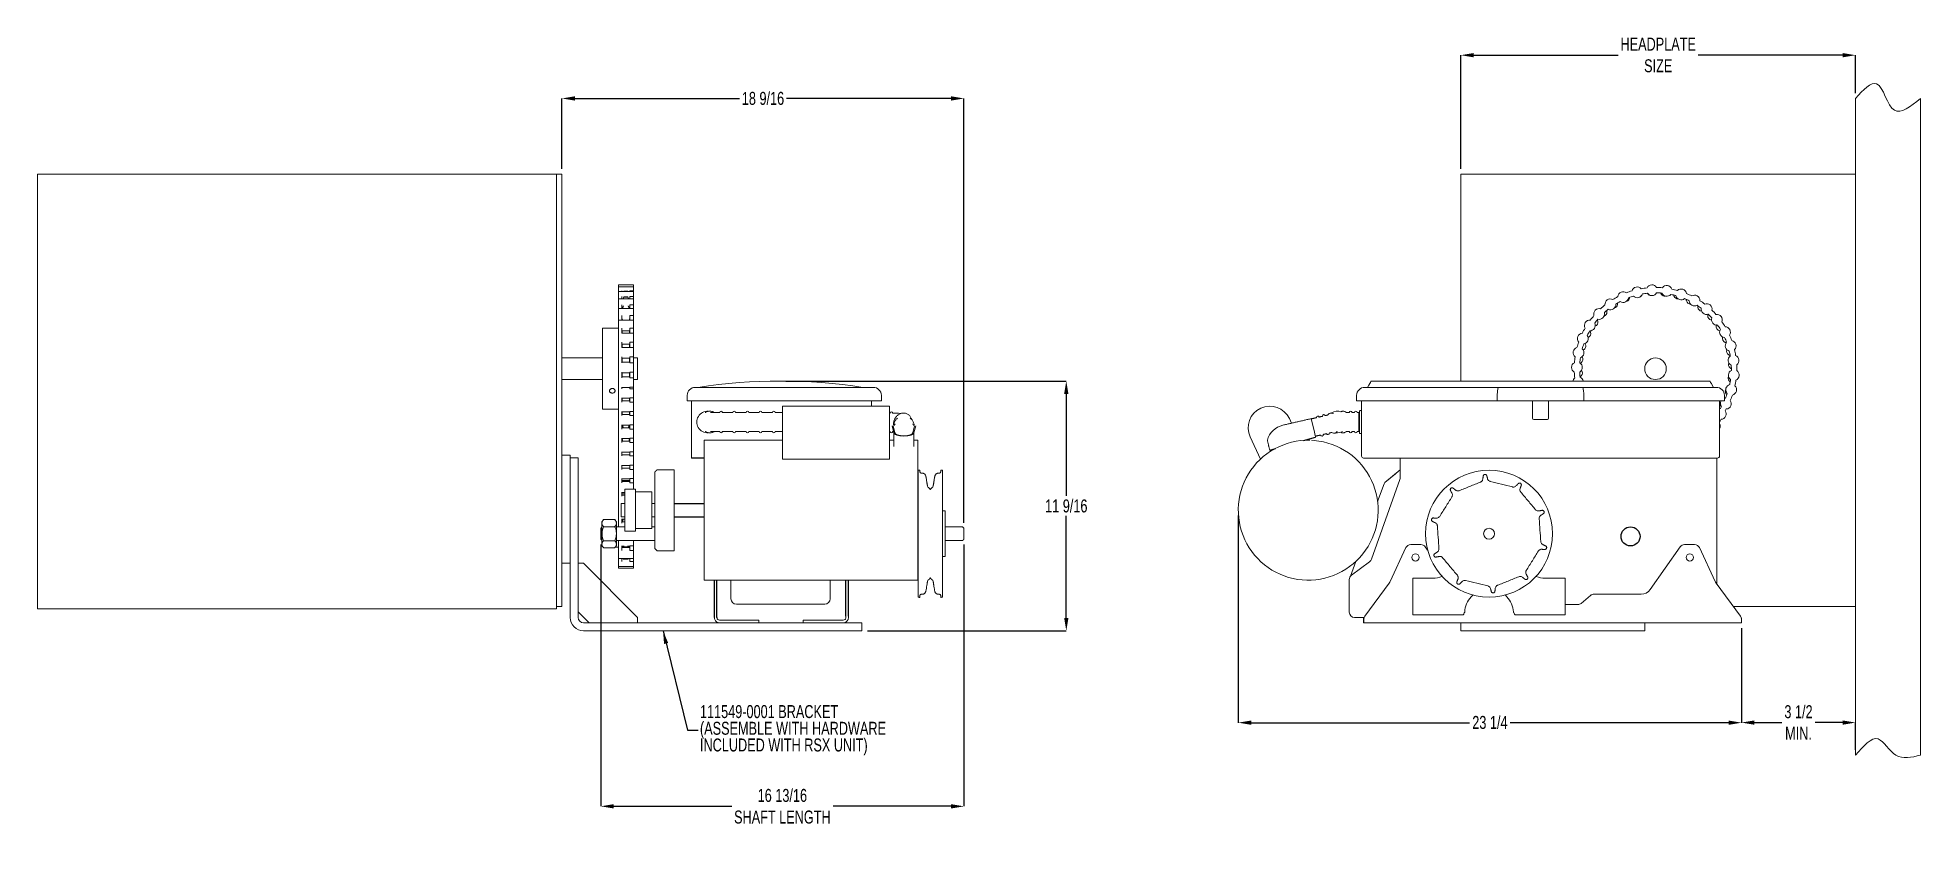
# Model space of a CAD drawing. Header units: inches. Extents: x 1.6 to 23.4, y 11.3 to 20.7.
import ezdxf

# ---------------------------------------------------------------- set-up
doc = ezdxf.new("R2010")
doc.units = ezdxf.units.IN
doc.header["$MEASUREMENT"] = 0
doc.header["$PDSIZE"] = -1
doc.layers.add('DIM', color=1, linetype='Continuous')
doc.layers.add('SLD-0', color=7, linetype='Continuous', lineweight=15)
doc.styles.add('SLDTEXTSTYLE0', font='ARIAL.TTF', dxfattribs={"width": 0.7})
doc.styles.get("Standard").update_dxf_attribs({"font": 'ARIAL.TTF'})
doc.dimstyles.new('SLDDIMSTYLE0', dxfattribs={"dimtxt": 0.15, "dimasz": 0.15, "dimexe": 0, "dimexo": 0.0625, "dimgap": 0.0375, "dimtad": 0, "dimtih": 1, "dimtoh": 1, "dimdec": 1, "dimlfac": 4, "dimrnd": 1e-09, "dimzin": 12, "dimdsep": 46, "dimtxsty": 'SLDTEXTSTYLE0', "dimsah": 1, "dimcen": 0.09, "dimadec": 0, "dimazin": 0, "dimtfac": 1, "dimtdec": 1, "dimtofl": 0, "dimtmove": 0, "dimatfit": 3, "dimfxl": 0, "dimtolj": 1, "dimtzin": 12, "dimarcsym": 0})
doc.dimstyles.new('SLDDIMSTYLE1', dxfattribs={"dimtxt": 0.15, "dimasz": 0.15, "dimexe": 0, "dimexo": 0.0625, "dimgap": 0.0375, "dimtad": 0, "dimtih": 1, "dimtoh": 1, "dimdec": 0, "dimrnd": 1e-09, "dimzin": 0, "dimdsep": 46, "dimtxsty": 'Standard', "dimsah": 1, "dimcen": 0.09, "dimadec": 0, "dimazin": 0, "dimtfac": 1, "dimtdec": 0, "dimtofl": 0, "dimtmove": 0, "dimatfit": 3, "dimfxl": 0, "dimtolj": 1, "dimtzin": 0, "dimarcsym": 0})
doc.dimstyles.new('SLDDIMSTYLE2', dxfattribs={"dimtxt": 0.15, "dimasz": 0.15, "dimexe": 0, "dimexo": 0.0625, "dimgap": 0.0375, "dimtad": 0, "dimtih": 1, "dimtoh": 1, "dimdec": 3, "dimlfac": 4, "dimrnd": 1e-09, "dimzin": 12, "dimdsep": 46, "dimtxsty": 'SLDTEXTSTYLE0', "dimsah": 1, "dimcen": 0.09, "dimadec": 0, "dimazin": 0, "dimtfac": 1, "dimtdec": 3, "dimtofl": 0, "dimtmove": 0, "dimatfit": 3, "dimfxl": 0, "dimtolj": 1, "dimtzin": 12, "dimarcsym": 0})

msp = doc.modelspace()

# ---------------------------------------------------------------- blocks, each defined once
blk = doc.blocks.new('*D8')
at = {"color": 0, "linetype": 'ByBlock', "lineweight": -2}
for p, q in [((7.668, 19.179), (7.668, 19.991)), ((7.818, 19.991), (9.721, 19.991)), ((12.166, 19.991), (10.263, 19.991)), ((12.316, 15.084), (12.316, 19.991))]:
    blk.add_line(p, q, dxfattribs=at)
at = {"color": 0, "linetype": 'ByBlock'}
for points in [[(7.668, 19.991), (7.818, 20.016), (7.818, 19.966)], [(12.316, 19.991), (12.166, 20.016), (12.166, 19.966)]]:
    blk.add_solid(points, dxfattribs=at)
at = {"layer": 'DEFPOINTS', "color": 0, "linetype": 'ByBlock'}
for p in [(7.668, 19.116), (12.316, 15.022)]:
    blk.add_point(p, dxfattribs=at)
at = {"color": 0, "linetype": 'ByBlock', "insert": (9.992, 19.991), "char_height": 0.15, "attachment_point": 5, "style": 'SLDTEXTSTYLE0'}
blk.add_mtext('18 9/16', dxfattribs=at)
blk = doc.blocks.new('*D9')
at = {"color": 0, "linetype": 'ByBlock', "lineweight": -2}
for p, q in [((10.258, 16.724), (13.499, 16.724)), ((13.499, 16.574), (13.499, 15.395)), ((13.499, 13.985), (13.499, 15.164)), ((11.199, 13.835), (13.499, 13.835))]:
    blk.add_line(p, q, dxfattribs=at)
at = {"color": 0, "linetype": 'ByBlock'}
for points in [[(13.499, 16.724), (13.524, 16.574), (13.474, 16.574)], [(13.499, 13.835), (13.524, 13.985), (13.474, 13.985)]]:
    blk.add_solid(points, dxfattribs=at)
at = {"layer": 'DEFPOINTS', "color": 0, "linetype": 'ByBlock'}
for p in [(10.195, 16.724), (11.137, 13.835)]:
    blk.add_point(p, dxfattribs=at)
at = {"color": 0, "linetype": 'ByBlock', "insert": (13.499, 15.279), "char_height": 0.15, "attachment_point": 5, "style": 'SLDTEXTSTYLE0'}
blk.add_mtext('11 9/16', dxfattribs=at)
blk = doc.blocks.new('*D10')
at = {"color": 0, "linetype": 'ByBlock', "lineweight": -2}
for p, q in [((8.117, 14.833), (8.117, 11.807)), ((12.316, 14.833), (12.316, 11.807)), ((8.267, 11.807), (9.63, 11.807)), ((12.166, 11.807), (10.803, 11.807))]:
    blk.add_line(p, q, dxfattribs=at)
at = {"color": 0, "linetype": 'ByBlock'}
for points in [[(8.117, 11.807), (8.267, 11.782), (8.267, 11.832)], [(12.316, 11.807), (12.166, 11.782), (12.166, 11.832)]]:
    blk.add_solid(points, dxfattribs=at)
at = {"layer": 'DEFPOINTS', "color": 0, "linetype": 'ByBlock'}
for p in [(8.117, 14.896), (12.316, 14.896)]:
    blk.add_point(p, dxfattribs=at)
at = {"color": 0, "linetype": 'ByBlock', "insert": (10.216, 11.807), "char_height": 0.15, "attachment_point": 5, "style": 'SLDTEXTSTYLE0'}
blk.add_mtext('16 13/16\\PSHAFT LENGTH', dxfattribs=at)
blk = doc.blocks.new('SW_NOTE_2')
at = {"layer": 'DIM', "color": 0, "char_height": 0.15, "attachment_point": 1, "style": 'SLDTEXTSTYLE0'}
for s, insert in [('111549-0001 BRACKET', (0.02, 0.29)), ('(ASSEMBLE WITH HARDWARE', (0.02, 0.097)), ('INCLUDED WITH RSX UNIT)', (0.02, -0.096))]:
    blk.add_mtext(s, dxfattribs=dict(at, insert=insert))
blk = doc.blocks.new('*D6')
at = {"layer": 'DEFPOINTS', "color": 0}
for p in [(22.624, 20.491), (22.624, 19.99), (18.061, 19.116)]:
    blk.add_point(p, dxfattribs=at)
at = {"layer": 'DIM', "color": 0, "lineweight": -2}
for p, q in [((18.061, 19.179), (18.061, 20.491)), ((18.211, 20.491), (19.879, 20.491)), ((22.474, 20.491), (20.806, 20.491)), ((22.624, 20.053), (22.624, 20.491))]:
    blk.add_line(p, q, dxfattribs=at)
at = {"layer": 'DIM', "color": 0}
for points in [[(18.211, 20.516), (18.211, 20.466), (18.061, 20.491)], [(22.474, 20.516), (22.474, 20.466), (22.624, 20.491)]]:
    blk.add_solid(points, dxfattribs=at)
at = {"layer": 'DIM', "color": 0, "insert": (20.343, 20.694), "char_height": 0.15, "attachment_point": 2, "style": 'SLDTEXTSTYLE0'}
blk.add_mtext('\\A1;HEADPLATE\\PSIZE', dxfattribs=at)
blk = doc.blocks.new('*D12')
at = {"layer": 'DEFPOINTS', "color": 0}
for p in [(21.306, 13.929), (22.624, 12.775), (22.624, 12.398)]:
    blk.add_point(p, dxfattribs=at)
at = {"layer": 'DIM', "color": 0, "lineweight": -2}
for p, q in [((21.306, 13.866), (21.306, 12.775)), ((21.456, 12.775), (21.771, 12.775)), ((22.474, 12.775), (22.159, 12.775)), ((22.624, 12.461), (22.624, 12.775))]:
    blk.add_line(p, q, dxfattribs=at)
at = {"layer": 'DIM', "color": 0}
for points in [[(21.456, 12.8), (21.456, 12.75), (21.306, 12.775)], [(22.474, 12.8), (22.474, 12.75), (22.624, 12.775)]]:
    blk.add_solid(points, dxfattribs=at)
at = {"layer": 'DIM', "color": 0, "insert": (21.965, 12.976), "char_height": 0.15, "attachment_point": 2, "style": 'SLDTEXTSTYLE0'}
blk.add_mtext('\\A1;3 1/2\\PMIN.', dxfattribs=at)
blk = doc.blocks.new('*D11')
at = {"layer": 'DEFPOINTS', "color": 0}
for p in [(15.488, 15.231), (21.306, 13.929), (15.488, 12.774)]:
    blk.add_point(p, dxfattribs=at)
at = {"layer": 'DIM', "color": 0, "lineweight": -2}
for p, q in [((15.488, 15.168), (15.488, 12.774)), ((21.306, 13.866), (21.306, 12.774)), ((15.638, 12.774), (18.161, 12.774)), ((21.156, 12.774), (18.633, 12.774))]:
    blk.add_line(p, q, dxfattribs=at)
at = {"layer": 'DIM', "color": 0}
for points in [[(15.638, 12.799), (15.638, 12.749), (15.488, 12.774)], [(21.156, 12.799), (21.156, 12.749), (21.306, 12.774)]]:
    blk.add_solid(points, dxfattribs=at)
at = {"layer": 'DIM', "color": 0, "insert": (18.397, 12.852), "char_height": 0.15, "attachment_point": 2, "style": 'SLDTEXTSTYLE0'}
blk.add_mtext('\\A1;23 1/4', dxfattribs=at)

# ---------------------------------------------------------------- dimensions: what is measured, and where the dimension line sits
at = {"layer": 'DIM'}
dim = msp.add_linear_dim(base=(22.623926, 20.491343), p1=(18.061426, 19.116343), p2=(22.623926, 19.990427), text='HEADPLATE\\PSIZE', dimstyle='SLDDIMSTYLE2', dxfattribs=at)
dim.commit()
dim.dimension.update_dxf_attribs({"geometry": '*D6', "text_midpoint": (20.342676, 20.491343)})
for base, p1, p2, picture, middle in [((7.667766, 19.991343), (12.315566, 15.021843), (7.667766, 19.116343), '*D8', (9.991666, 19.991343)), ((15.487553, 12.774193), (21.306317, 13.928843), (15.487553, 15.230555), '*D11', (18.396935, 12.774193))]:
    dim = msp.add_linear_dim(base=base, p1=p1, p2=p2, dimstyle='SLDDIMSTYLE0', override={"dimdec": 4, "dimlunit": 5, "dimfrac": 2}, dxfattribs=at)
    dim.commit()
    dim.dimension.update_dxf_attribs({"geometry": picture, "text_midpoint": middle})
dim = msp.add_linear_dim(base=(13.498737, 16.723842), p1=(11.136516, 13.835093), p2=(10.195018, 16.723842), angle=90, dimstyle='SLDDIMSTYLE0', override={"dimdec": 4, "dimlunit": 5, "dimfrac": 2}, dxfattribs=at)
dim.commit()
dim.dimension.update_dxf_attribs({"geometry": '*D9', "text_midpoint": (13.498737, 15.279468)})
for base, p1, p2, text, dimstyle, picture, middle in [((12.315566, 11.806808), (8.116641, 14.895843), (12.315566, 14.895843), '<>\\PSHAFT LENGTH', 'SLDDIMSTYLE0', '*D10', (10.216103, 11.806808)), ((22.623926, 12.775049), (21.306317, 13.928843), (22.623926, 12.398159), '3 1/2\\PMIN.', 'SLDDIMSTYLE2', '*D12', (21.965122, 12.775049))]:
    dim = msp.add_linear_dim(base=base, p1=p1, p2=p2, text=text, dimstyle=dimstyle, override={"dimdec": 4, "dimlunit": 5, "dimfrac": 2}, dxfattribs=at)
    dim.commit()
    dim.dimension.update_dxf_attribs({"geometry": picture, "text_midpoint": middle})

# ---------------------------------------------------------------- linework, layer by layer
at = {"color": 7, "linetype": 'Continuous', "lineweight": 15}
for p, q in [((1.605266, 19.116343), (7.605266, 19.116343)), ((1.605266, 14.341343), (1.605266, 19.116343)), ((7.605266, 19.116343), (7.605266, 14.116343)), ((7.667766, 19.116343), (7.605266, 19.116343)), ((7.667766, 19.116343), (7.667766, 14.116343)), ((18.061426, 19.116343), (18.061426, 16.723842)), ((22.623926, 19.116343), (18.061426, 19.116343)), ((22.623926, 14.116343), (22.623926, 19.116343)), ((8.319578, 17.836533), (8.319578, 17.832588)), ((8.319578, 17.832588), (8.319578, 17.81269)), ((8.319578, 17.81269), (8.319578, 17.803605)), ((8.319578, 17.803605), (8.319578, 17.766256)), ((8.319578, 17.766256), (8.319578, 17.757466)), ((8.319578, 17.757466), (8.319578, 17.741346)), ((8.319578, 17.741346), (8.319578, 17.699417)), ((8.319578, 17.699417), (8.319578, 17.672823)), ((8.319578, 17.672823), (8.319578, 17.64802)), ((8.319578, 17.64802), (8.319578, 17.603001)), ((8.359578, 17.766256), (8.359578, 17.757466)), ((8.359578, 17.699417), (8.359578, 17.672823)), ((8.382828, 17.761282), (8.382828, 17.75854)), ((8.382828, 17.761282), (8.429516, 17.761282)), ((8.429516, 17.75854), (8.382828, 17.75854)), ((8.382828, 17.69784), (8.382828, 17.693678)), ((8.382828, 17.69784), (8.429516, 17.69784)), ((8.429516, 17.693678), (8.382828, 17.693678)), ((8.429516, 17.761282), (8.429516, 17.75854)), ((8.429516, 17.69784), (8.429516, 17.693678)), ((8.453328, 17.766256), (8.493328, 17.766256)), ((8.453328, 17.766256), (8.453328, 17.757466)), ((8.453328, 17.699417), (8.493328, 17.699417)), ((8.453328, 17.699417), (8.453328, 17.672823)), ((8.493328, 17.836533), (8.493328, 17.81269)), ((8.493328, 17.81269), (8.493328, 17.766256)), ((8.493328, 17.766256), (8.493328, 17.757466)), ((8.493328, 17.757466), (8.493328, 17.699417)), ((8.493328, 17.699417), (8.493328, 17.672823)), ((8.493328, 17.672823), (8.493328, 17.603001)), ((8.319578, 17.603001), (8.319578, 17.561765)), ((8.319578, 17.561765), (8.319578, 17.526942)), ((8.319578, 17.526942), (8.319578, 17.48043)), ((8.319578, 17.48043), (8.319578, 17.428237)), ((8.319578, 17.428237), (8.319578, 17.38241)), ((8.359578, 17.603001), (8.359578, 17.561765)), ((8.359578, 17.48043), (8.359578, 17.428237)), ((8.363328, 17.436765), (8.363328, 17.428237)), ((8.449016, 17.436765), (8.449016, 17.428237)), ((8.453328, 17.603001), (8.493328, 17.603001)), ((8.453328, 17.603001), (8.453328, 17.561765)), ((8.453328, 17.48043), (8.493328, 17.48043)), ((8.453328, 17.48043), (8.453328, 17.427996)), ((8.493328, 17.603001), (8.493328, 17.561765)), ((8.493328, 17.561765), (8.493328, 17.48043)), ((8.493328, 17.48043), (8.493328, 17.427996)), ((8.493328, 17.428237), (8.493328, 17.336056)), ((8.136515, 16.397593), (8.136515, 17.335093)), ((8.319578, 17.38241), (8.319578, 17.335093)), ((8.319578, 17.335093), (8.319578, 17.276977)), ((8.319578, 17.27666), (8.319578, 17.219556)), ((8.319578, 17.219556), (8.319578, 17.175006)), ((8.359578, 17.336056), (8.359578, 17.276977)), ((8.363328, 17.2889), (8.363328, 17.276977)), ((8.449016, 17.276977), (8.449016, 17.2889)), ((8.453328, 17.336056), (8.493328, 17.336056)), ((8.453328, 17.336056), (8.453328, 17.27666)), ((8.493328, 17.27666), (8.453328, 17.27666)), ((8.493328, 17.336056), (8.493328, 17.27666)), ((8.493328, 17.27666), (8.493328, 17.175006)), ((8.319578, 17.175006), (8.319578, 17.110756)), ((8.319578, 17.110756), (8.319578, 17.044161)), ((8.319578, 17.044161), (8.319578, 17.002997)), ((8.319578, 17.002997), (8.319578, 16.936175)), ((8.359578, 17.175006), (8.359578, 17.110756)), ((8.359578, 17.002997), (8.359578, 16.936175)), ((8.363328, 17.152045), (8.363328, 17.113358)), ((8.363328, 16.988358), (8.363328, 16.943188)), ((8.449016, 17.113358), (8.449016, 17.152045)), ((8.449016, 16.943188), (8.449016, 16.988358)), ((8.453328, 17.175006), (8.493328, 17.175006)), ((8.453328, 17.175006), (8.453328, 17.110756)), ((8.493328, 17.110756), (8.453328, 17.110756)), ((8.453328, 17.002997), (8.493328, 17.002997)), ((8.453328, 17.002997), (8.453328, 16.936175)), ((8.493328, 17.175006), (8.493328, 17.110756)), ((8.493328, 17.110756), (8.493328, 17.002997)), ((8.493328, 17.002997), (8.493328, 16.936175)), ((8.542766, 16.991343), (8.542766, 16.741343)), ((8.319578, 16.936175), (8.319578, 16.862453)), ((8.319578, 16.862453), (8.319578, 16.826137)), ((8.319578, 16.826137), (8.319578, 16.759114)), ((8.359578, 16.826137), (8.359578, 16.759114)), ((8.363328, 16.818188), (8.363328, 16.784241)), ((8.449016, 16.784241), (8.449016, 16.818188)), ((8.493328, 16.936175), (8.453328, 16.936175)), ((8.453328, 16.826137), (8.493328, 16.826137)), ((8.453328, 16.826137), (8.453328, 16.759114)), ((8.493328, 16.936175), (8.493328, 16.826137)), ((8.493328, 16.826137), (8.493328, 16.759114)), ((8.319578, 16.759114), (8.319578, 16.651517)), ((8.319578, 16.651517), (8.319578, 16.635008)), ((8.319578, 16.635008), (8.319578, 16.528209)), ((8.359578, 16.651517), (8.359578, 16.635008)), ((8.493328, 16.759114), (8.453328, 16.759114)), ((8.453328, 16.651517), (8.493328, 16.651517)), ((8.453328, 16.651517), (8.453328, 16.635008)), ((8.493328, 16.635008), (8.453328, 16.635008)), ((8.493328, 16.759114), (8.493328, 16.651517)), ((8.493328, 16.651517), (8.493328, 16.635008)), ((8.493328, 16.635008), (8.493328, 16.528209)), ((9.114166, 16.494489), (9.115285, 16.558625)), ((9.209021, 16.650739), (9.210643, 16.650739)), ((9.210643, 16.650739), (11.179393, 16.650739)), ((11.179393, 16.650739), (11.181015, 16.650739)), ((11.181015, 16.650739), (11.266802, 16.650739)), ((16.854623, 16.494489), (16.855743, 16.558625)), ((16.949478, 16.650739), (16.951101, 16.650739)), ((16.951101, 16.650739), (18.498415, 16.650739)), ((18.498415, 16.650739), (19.466286, 16.650739)), ((19.466286, 16.650739), (21.013601, 16.650739)), ((21.013601, 16.650739), (21.015223, 16.650739)), ((21.108958, 16.558625), (21.110078, 16.494489)), ((8.319578, 16.528209), (8.319578, 16.479624)), ((8.319578, 16.479624), (8.319578, 16.372826)), ((8.319578, 16.372826), (8.319578, 16.324241)), ((8.359578, 16.528209), (8.359578, 16.479624)), ((8.359578, 16.372826), (8.359578, 16.324241)), ((8.363328, 16.524214), (8.363328, 16.495764)), ((8.363328, 16.495764), (8.363328, 16.493831)), ((8.363328, 16.368831), (8.363328, 16.366276)), ((8.363328, 16.366276), (8.363328, 16.338447)), ((8.449016, 16.495764), (8.449016, 16.524214)), ((8.449016, 16.495764), (8.449016, 16.493831)), ((8.449016, 16.366276), (8.449016, 16.368831)), ((8.449016, 16.366276), (8.449016, 16.338447)), ((8.453328, 16.528209), (8.493328, 16.528209)), ((8.453328, 16.528209), (8.453328, 16.479624)), ((8.493328, 16.479624), (8.453328, 16.479624)), ((8.453328, 16.372826), (8.493328, 16.372826)), ((8.453328, 16.372826), (8.453328, 16.324241)), ((8.493328, 16.528209), (8.493328, 16.479624)), ((8.493328, 16.479624), (8.493328, 16.372826)), ((8.493328, 16.372826), (8.493328, 16.324241)), ((9.210643, 16.494489), (9.114166, 16.494489)), ((9.163766, 15.833843), (9.163766, 16.494489)), ((9.210643, 16.494489), (11.179393, 16.494489)), ((9.491124, 16.359468), (9.386162, 16.359468)), ((10.216766, 16.433312), (10.216766, 16.077657)), ((10.216766, 16.433312), (10.216766, 16.077657)), ((11.27587, 16.494489), (11.179393, 16.494489)), ((11.246266, 16.494489), (11.246266, 16.433312)), ((11.361657, 16.494489), (11.27587, 16.494489)), ((11.454266, 16.433312), (11.454266, 16.077657)), ((11.454266, 16.433312), (11.454266, 16.077657)), ((16.771531, 16.359468), (16.736498, 16.359468)), ((16.951101, 16.494489), (16.854623, 16.494489)), ((16.883026, 16.359468), (16.883026, 16.140718)), ((16.890526, 16.122664), (16.890526, 16.377593)), ((16.913026, 15.861293), (16.913026, 16.494489)), ((16.951101, 16.494489), (18.481883, 16.494489)), ((19.482818, 16.494489), (18.481883, 16.494489)), ((18.888601, 16.294731), (18.888601, 16.494489)), ((19.076101, 16.494489), (19.076101, 16.294731)), ((19.482818, 16.494489), (21.013601, 16.494489)), ((21.110078, 16.494489), (21.013601, 16.494489)), ((21.051676, 16.494489), (21.051676, 15.861293)), ((21.051676, 16.404775), (21.062789, 16.406502)), ((21.062789, 16.406502), (21.07375, 16.428646)), ((21.119897, 16.525518), (21.109569, 16.523659)), ((21.118804, 16.378778), (21.129764, 16.400923)), ((8.319578, 16.324241), (8.319578, 16.217442)), ((8.319578, 16.217442), (8.319578, 16.168857)), ((8.319578, 16.168857), (8.319578, 16.062058)), ((8.359578, 16.217442), (8.359578, 16.168857)), ((8.363328, 16.213447), (8.363328, 16.19998)), ((8.363328, 16.19998), (8.363328, 16.183063)), ((8.449016, 16.213447), (8.449016, 16.19998)), ((8.449016, 16.183063), (8.449016, 16.19998)), ((8.493328, 16.324241), (8.453328, 16.324241)), ((8.453328, 16.217442), (8.493328, 16.217442)), ((8.453328, 16.217442), (8.453328, 16.168857)), ((8.493328, 16.168857), (8.453328, 16.168857)), ((8.493328, 16.324241), (8.493328, 16.217442)), ((8.493328, 16.217442), (8.493328, 16.168857)), ((8.493328, 16.168857), (8.493328, 16.062058)), ((9.386289, 16.140718), (9.491247, 16.140718)), ((11.484652, 16.206658), (11.504978, 16.126617)), ((11.517478, 16.126617), (11.497152, 16.206658)), ((11.504978, 16.126617), (11.504978, 16.088306)), ((11.745304, 16.206658), (11.724978, 16.126617)), ((11.737478, 16.126617), (11.757804, 16.206658)), ((11.737478, 16.126617), (11.737478, 16.088306)), ((16.102947, 16.23676), (16.078603, 16.288966)), ((16.102947, 16.23676), (16.078603, 16.288966)), ((16.737173, 16.140718), (16.771531, 16.140718)), ((16.890526, 16.122593), (16.890526, 16.122736)), ((19.061101, 16.279731), (18.903601, 16.279731)), ((21.051676, 16.243148), (21.070785, 16.281758)), ((8.319578, 16.062058), (8.319578, 16.013473)), ((8.319578, 16.013473), (8.319578, 15.906675)), ((8.319578, 15.906675), (8.319578, 15.85809)), ((8.359578, 16.062058), (8.359578, 16.013473)), ((8.359578, 15.906675), (8.359578, 15.85809)), ((8.363328, 16.058063), (8.363328, 16.053228)), ((8.363328, 16.053228), (8.363328, 16.032074)), ((8.363328, 16.032074), (8.363328, 16.02768)), ((8.449016, 16.058063), (8.449016, 16.053228)), ((8.449016, 16.032074), (8.449016, 16.053228)), ((8.449016, 16.032074), (8.449016, 16.02768)), ((8.453328, 16.062058), (8.493328, 16.062058)), ((8.453328, 16.062058), (8.453328, 16.013473)), ((8.493328, 16.013473), (8.453328, 16.013473)), ((8.453328, 15.906675), (8.493328, 15.906675)), ((8.453328, 15.906675), (8.453328, 15.85809)), ((8.493328, 16.062058), (8.493328, 16.013473)), ((8.493328, 16.013473), (8.493328, 15.906675)), ((8.493328, 15.906675), (8.493328, 15.85809)), ((9.313641, 14.470579), (9.313641, 16.039305)), ((9.313641, 16.039305), (9.313641, 14.421805)), ((10.216766, 16.077657), (10.216766, 15.821979)), ((10.216766, 16.077657), (10.216766, 15.821979)), ((11.454266, 16.077657), (11.454266, 15.821979)), ((11.454266, 16.077657), (11.454266, 15.821979)), ((11.782391, 16.039305), (11.782391, 14.421805)), ((11.782391, 16.039305), (11.782391, 14.421805)), ((15.625449, 16.077657), (15.744674, 15.821979)), ((15.625449, 16.077657), (15.744674, 15.821979)), ((7.667766, 15.866343), (7.761516, 15.866343)), ((7.667766, 15.741343), (7.667766, 14.741343)), ((7.761516, 15.866343), (7.761516, 15.835093)), ((7.761516, 15.835093), (7.855266, 15.835093)), ((7.761516, 15.772593), (7.761516, 15.835093)), ((7.761516, 15.772593), (7.761516, 13.991343)), ((7.761516, 15.741343), (7.761516, 14.741343)), ((7.855266, 15.835093), (7.855266, 15.772593)), ((7.855266, 15.772593), (7.855266, 13.991343)), ((8.319578, 15.85809), (8.319578, 15.751291)), ((8.319578, 15.751291), (8.319578, 15.702706)), ((8.319578, 15.702706), (8.319578, 15.595908)), ((8.359578, 15.751291), (8.359578, 15.702706)), ((8.493328, 15.85809), (8.453328, 15.85809)), ((8.453328, 15.751291), (8.493328, 15.751291)), ((8.453328, 15.751291), (8.453328, 15.702706)), ((8.493328, 15.702706), (8.453328, 15.702706)), ((8.493328, 15.85809), (8.493328, 15.751291)), ((8.493328, 15.751291), (8.493328, 15.702706)), ((8.493328, 15.702706), (8.493328, 15.595908)), ((8.742591, 14.786805), (8.742591, 15.674305)), ((8.767591, 15.697945), (8.965091, 15.697945)), ((8.965091, 15.697945), (8.965091, 14.761806)), ((10.216766, 15.821979), (11.454266, 15.821979)), ((10.216766, 15.821979), (11.454266, 15.821979)), ((11.787641, 15.692551), (11.787641, 14.910555)), ((12.06599, 14.225135), (12.06599, 15.692551)), ((16.913026, 15.856293), (16.913026, 15.861293)), ((17.379077, 15.833843), (16.935476, 15.833843)), ((17.183138, 15.549734), (17.360651, 15.698685)), ((17.360651, 15.833843), (17.360651, 15.60719)), ((17.379077, 15.833843), (17.442526, 15.833843)), ((17.9353, 15.833843), (17.442526, 15.833843)), ((21.029226, 15.833843), (17.9353, 15.833843)), ((21.020651, 14.375621), (21.020651, 15.833843)), ((21.051676, 15.861293), (21.051676, 15.856293)), ((8.319578, 15.595908), (8.319578, 15.547322)), ((8.319578, 15.547322), (8.319578, 15.440524)), ((8.359578, 15.595908), (8.359578, 15.547322)), ((8.394441, 15.001505), (8.394441, 15.474305)), ((8.453328, 15.595908), (8.493328, 15.595908)), ((8.453328, 15.595908), (8.453328, 15.547322)), ((8.493328, 15.547322), (8.453328, 15.547322)), ((8.493328, 15.595908), (8.493328, 15.547322)), ((8.493328, 15.547322), (8.493328, 15.474305)), ((8.519441, 15.001505), (8.519441, 15.474305)), ((17.026976, 14.664019), (17.356996, 15.58613)), ((17.098863, 15.33043), (17.17386, 15.536483)), ((17.098863, 15.33043), (17.17386, 15.536483)), ((17.183138, 15.549734), (17.30413, 15.651258)), ((8.319578, 15.440524), (8.319578, 15.391939)), ((8.319578, 15.391939), (8.319578, 15.28514)), ((8.319578, 15.28514), (8.319578, 15.236555)), ((8.353641, 15.30868), (8.353641, 15.296756)), ((8.353641, 15.30868), (8.353641, 15.296756)), ((8.353641, 15.296756), (8.353641, 15.206509)), ((8.353641, 15.296756), (8.353641, 15.206509)), ((8.359578, 15.440524), (8.359578, 15.391939)), ((8.706941, 15.443056), (8.706941, 15.018055)), ((8.116641, 14.958843), (8.116641, 15.021843)), ((8.130391, 15.092824), (8.130391, 15.099468)), ((8.130391, 15.062824), (8.130391, 15.092824)), ((8.130391, 14.988843), (8.130391, 15.062824)), ((8.277891, 15.121223), (8.149141, 15.121223)), ((8.277891, 15.040033), (8.149141, 15.040033)), ((8.296641, 15.099468), (8.296641, 15.080628)), ((8.296641, 14.958843), (8.296641, 15.080628)), ((8.319578, 15.236555), (8.319578, 15.129757)), ((8.319578, 15.129757), (8.319578, 15.081172)), ((8.319578, 15.081172), (8.319578, 15.036843)), ((8.353641, 15.206509), (8.353641, 15.152431)), ((8.353641, 15.206509), (8.353641, 15.152431)), ((8.359578, 15.129757), (8.359578, 15.081172)), ((8.363328, 15.125762), (8.363328, 15.124832)), ((8.363328, 15.095378), (8.363328, 15.124832)), ((12.096816, 15.222773), (12.096816, 15.155992)), ((12.096816, 15.155992), (12.096816, 14.728065)), ((12.315566, 14.958843), (12.315566, 15.021843)), ((8.116641, 14.895843), (8.116641, 14.958843)), ((8.130391, 14.854862), (8.130391, 14.928843)), ((8.130391, 14.824862), (8.130391, 14.854862)), ((8.130391, 14.818218), (8.130391, 14.824862)), ((8.277891, 14.877653), (8.149141, 14.877653)), ((8.296641, 14.958843), (8.296641, 14.837058)), ((8.296641, 14.837058), (8.296641, 14.818218)), ((8.319578, 14.880843), (8.319578, 14.817316)), ((8.319578, 14.817316), (8.319578, 14.762926)), ((8.359578, 14.817316), (8.359578, 14.762926)), ((8.363328, 14.80187), (8.363328, 14.814994)), ((8.382828, 14.805088), (8.382828, 14.817312)), ((8.429516, 14.805088), (8.382828, 14.805088)), ((8.394441, 14.986805), (8.394441, 15.001505)), ((8.429516, 14.805088), (8.429516, 14.817312)), ((8.449016, 14.80187), (8.449016, 14.814994)), ((8.453328, 14.817316), (8.493328, 14.817316)), ((8.453328, 14.817316), (8.453328, 14.762926)), ((8.493328, 14.880843), (8.493328, 14.817316)), ((8.493328, 14.817316), (8.493328, 14.762926)), ((8.519441, 14.986805), (8.519441, 15.001505)), ((11.787641, 14.910555), (11.787641, 14.225135)), ((12.315566, 14.895843), (12.315566, 14.958843)), ((17.482595, 14.833843), (17.482676, 14.833843)), ((17.597707, 14.833843), (17.482676, 14.833843)), ((17.675969, 14.76854), (17.648904, 14.807192)), ((20.596489, 14.807192), (20.249856, 14.312146)), ((20.59657, 14.807192), (20.249937, 14.312146)), ((20.647687, 14.833843), (20.647767, 14.833843)), ((20.762799, 14.833843), (20.647767, 14.833843)), ((7.761516, 14.616343), (7.667766, 14.616343)), ((7.917766, 14.616343), (7.855266, 14.616343)), ((7.917766, 14.616343), (8.542766, 13.991343)), ((8.277891, 14.796463), (8.149141, 14.796463)), ((8.319578, 14.762926), (8.319578, 14.672856)), ((8.319578, 14.672856), (8.319578, 14.639138)), ((8.319578, 14.639138), (8.319578, 14.580101)), ((8.359578, 14.672856), (8.359578, 14.639138)), ((8.363328, 14.80187), (8.363328, 14.797857)), ((8.382828, 14.663754), (8.382828, 14.672856)), ((8.429516, 14.663754), (8.382828, 14.663754)), ((8.429516, 14.663754), (8.429516, 14.672856)), ((8.449016, 14.797857), (8.449016, 14.80187)), ((8.493328, 14.762926), (8.453328, 14.762926)), ((8.453328, 14.672856), (8.453328, 14.639138)), ((8.493328, 14.639138), (8.453328, 14.639138)), ((8.493328, 14.762926), (8.493328, 14.672856)), ((8.493328, 14.672856), (8.493328, 14.639138)), ((8.493328, 14.639138), (8.493328, 14.580101)), ((12.096816, 14.728065), (12.096816, 14.694913)), ((16.784568, 14.466912), (16.846901, 14.638172)), ((16.784568, 14.466912), (16.846901, 14.638172)), ((16.795651, 14.477593), (17.005632, 14.635079)), ((17.425882, 14.797607), (17.2454, 14.40788)), ((17.425963, 14.797607), (17.245481, 14.40788)), ((20.999994, 14.40788), (20.819512, 14.797607)), ((8.319578, 14.580101), (8.319578, 14.560544)), ((8.493328, 14.580101), (8.493328, 14.560544)), ((9.621266, 14.214772), (9.621266, 14.421805)), ((9.948641, 14.42143), (9.948641, 14.421805)), ((9.948641, 14.42143), (9.948641, 14.421805)), ((10.448641, 14.421805), (10.448641, 14.42143)), ((10.448641, 14.421805), (10.448641, 14.42143)), ((10.768766, 14.421805), (10.768766, 14.214772)), ((16.770651, 14.427593), (16.770651, 14.052593)), ((17.2325, 14.386118), (16.95115, 14.005401)), ((17.232581, 14.386118), (16.951231, 14.005401)), ((17.507199, 14.443843), (17.507199, 14.078343)), ((17.737199, 14.443843), (17.507199, 14.443843)), ((19.267199, 14.443843), (19.037199, 14.443843)), ((19.267199, 14.078343), (19.267199, 14.443843)), ((21.294244, 14.005401), (21.012893, 14.386118)), ((1.605266, 14.336545), (1.605266, 14.341343)), ((1.605266, 14.336545), (1.605266, 14.091352)), ((9.621266, 14.204546), (9.621266, 14.214772)), ((10.768766, 14.214772), (10.768766, 14.204546)), ((19.452581, 14.153465), (19.560739, 14.244221)), ((19.452662, 14.153465), (19.56082, 14.244221)), ((19.600913, 14.258843), (19.600994, 14.258843)), ((20.147543, 14.258843), (19.600994, 14.258843)), ((7.605266, 14.116343), (7.605266, 14.091352)), ((7.667766, 14.116343), (7.605266, 14.116343)), ((7.980266, 13.928843), (7.855266, 14.053843)), ((8.542766, 13.928843), (8.542766, 13.991343)), ((9.880795, 13.958843), (9.490171, 13.958843)), ((10.706266, 14.145815), (9.683766, 14.145815)), ((9.880795, 13.958843), (9.943126, 13.958843)), ((9.943126, 13.958843), (9.943126, 13.928843)), ((10.454919, 13.958843), (10.454919, 13.928843)), ((10.454919, 13.958843), (10.466374, 13.958843)), ((10.466374, 13.958843), (10.529043, 13.958843)), ((10.529043, 13.958843), (10.919666, 13.958843)), ((16.942854, 13.990093), (16.833151, 13.990093)), ((16.936028, 13.958843), (16.934974, 13.958843)), ((16.936028, 13.958843), (16.937779, 13.958843)), ((16.937779, 13.958843), (16.937779, 13.928843)), ((16.937779, 13.958843), (16.938833, 13.958843)), ((16.9383, 13.988843), (16.938751, 13.990093)), ((16.938832, 13.990093), (16.938381, 13.988843)), ((17.507199, 14.078343), (17.507199, 14.048343)), ((17.507199, 14.021343), (17.507199, 14.048343)), ((17.742199, 14.021343), (17.507199, 14.021343)), ((18.015073, 14.021343), (17.742199, 14.021343)), ((18.086379, 14.021343), (18.015073, 14.021343)), ((18.099365, 14.048343), (18.104954, 14.048343)), ((18.669444, 14.048343), (18.675033, 14.048343)), ((18.759325, 14.021343), (18.688019, 14.021343)), ((19.032199, 14.021343), (18.759325, 14.021343)), ((19.267199, 14.021343), (19.032199, 14.021343)), ((19.267199, 14.138843), (19.412488, 14.138843)), ((19.267199, 14.048343), (19.267199, 14.078343)), ((19.267199, 14.021343), (19.267199, 14.048343)), ((21.212257, 14.116343), (22.623926, 14.116343)), ((9.48713, 13.928843), (7.917766, 13.928843)), ((11.074016, 13.835093), (7.917766, 13.835093)), ((9.490171, 13.928843), (9.48713, 13.928843)), ((9.880795, 13.928843), (9.490171, 13.928843)), ((9.943126, 13.928843), (9.880795, 13.928843)), ((10.463509, 13.928843), (9.943126, 13.928843)), ((10.463509, 13.928843), (10.466374, 13.928843)), ((10.529043, 13.928843), (10.466374, 13.928843)), ((10.529043, 13.928843), (10.919666, 13.928843)), ((11.074016, 13.928843), (10.919666, 13.928843)), ((11.074016, 13.928843), (11.136516, 13.928843)), ((11.136516, 13.835093), (11.074016, 13.835093)), ((11.136516, 13.928843), (11.136516, 13.835093)), ((16.936028, 13.928843), (16.934974, 13.928843)), ((16.937779, 13.928843), (16.936028, 13.928843)), ((16.937779, 13.928843), (16.938833, 13.928843)), ((18.061426, 13.928843), (16.938833, 13.928843)), ((18.061426, 13.835093), (18.061426, 13.928843)), ((18.061426, 13.928843), (18.123926, 13.928843)), ((18.123926, 13.835093), (18.061426, 13.835093)), ((20.123926, 13.928843), (18.123926, 13.928843)), ((20.123926, 13.835093), (18.123926, 13.835093)), ((20.123926, 13.928843), (20.186426, 13.928843)), ((20.186426, 13.835093), (20.123926, 13.835093)), ((21.306317, 13.928843), (20.186426, 13.928843)), ((20.186426, 13.928843), (20.186426, 13.835093))]:
    msp.add_line(p, q, dxfattribs=at)
for p, q in [((11.454266, 16.140718), (11.460646, 16.140718)), ((11.491885, 16.140718), (11.501397, 16.140718)), ((15.850466, 15.925755), (15.917761, 15.944908)), ((16.24148, 16.03704), (16.380131, 16.076501)), ((9.313641, 15.833843), (9.163766, 15.833843)), ((8.965091, 15.30868), (9.313641, 15.30868)), ((8.965091, 15.152431), (9.313641, 15.152431)), ((8.130391, 14.988843), (8.130391, 14.928843)), ((9.430162, 13.988843), (9.430162, 14.421805)), ((9.460162, 13.988843), (9.460162, 14.421805)), ((10.949633, 14.005401), (10.949633, 14.421805)), ((10.979633, 14.005401), (10.979633, 14.421805))]:
    msp.add_line(p, q)
at = {"color": 7, "linetype": 'Continuous', "lineweight": 15, "flags": 128}
for points in [[(16.982351, 16.650739), (16.996285, 16.674873), (17.007445, 16.694204), (17.015823, 16.708714), (17.021412, 16.718395), (17.024207, 16.723237), (17.024557, 16.723842)], [(20.982351, 16.650739), (20.968416, 16.674873), (20.957256, 16.694204), (20.948878, 16.708714), (20.943289, 16.718395), (20.940494, 16.723237), (20.940144, 16.723842)], [(16.586135, 16.345107), (16.583304, 16.347156), (16.572464, 16.351935), (16.568698, 16.352943), (16.568698, 16.352943), (16.56135, 16.353949), (16.549812, 16.352869), (16.539467, 16.348756), (16.530579, 16.342114), (16.523028, 16.333098), (16.521509, 16.330301)], [(16.330978, 16.289405), (16.366923, 16.13371), (16.371632, 16.113315), (16.375916, 16.094761), (16.379665, 16.078519), (16.380131, 16.076501)], [(16.567956, 16.129117), (16.576286, 16.124363), (16.587177, 16.121008), (16.597861, 16.120444), (16.608955, 16.122929), (16.618676, 16.12822), (16.62695, 16.135905), (16.632475, 16.143898)], [(16.572912, 15.990532), (16.622025, 15.970814), (16.669743, 15.947925), (16.715861, 15.921965), (16.760183, 15.893045), (16.802519, 15.861287), (16.842687, 15.826829), (16.880515, 15.789817), (16.915842, 15.75041), (16.948515, 15.708777), (16.978396, 15.665097), (17.005356, 15.619555), (17.02928, 15.572348), (17.050065, 15.523677), (17.067622, 15.473751), (17.081876, 15.422784), (17.092767, 15.370993), (17.100246, 15.318602), (17.104284, 15.265833), (17.104861, 15.212913), (17.101976, 15.160068), (17.095641, 15.107526), (17.085883, 15.05551), (17.072744, 15.004244), (17.05628, 14.953947), (17.036562, 14.904834), (17.013673, 14.857116), (16.987713, 14.810998), (16.958793, 14.766676), (16.927035, 14.72434), (16.892577, 14.684172), (16.855564, 14.646344), (16.816158, 14.611017), (16.774525, 14.578343), (16.730844, 14.548463), (16.685303, 14.521503), (16.638096, 14.497579), (16.589425, 14.476794), (16.539499, 14.459237), (16.488532, 14.444983), (16.436741, 14.434092), (16.38435, 14.426612), (16.331581, 14.422575), (16.278661, 14.421998), (16.225816, 14.424883), (16.173274, 14.431218), (16.121258, 14.440976), (16.069992, 14.454115), (16.019695, 14.470579), (15.970582, 14.490297), (15.922864, 14.513186), (15.876746, 14.539146), (15.832423, 14.568066), (15.790088, 14.599824), (15.74992, 14.634282), (15.712092, 14.671294), (15.676765, 14.710701), (15.644091, 14.752334), (15.614211, 14.796014), (15.587251, 14.841556), (15.563327, 14.888763), (15.542542, 14.937434), (15.524985, 14.98736), (15.510731, 15.038327), (15.49984, 15.090118), (15.49236, 15.142509), (15.488323, 15.195278), (15.487746, 15.248198), (15.490631, 15.301043), (15.496966, 15.353585), (15.506724, 15.405601), (15.519863, 15.456867), (15.536327, 15.507164), (15.556045, 15.556277), (15.578933, 15.603995), (15.604893, 15.650113), (15.633814, 15.694435), (15.665572, 15.736771), (15.70003, 15.776939), (15.737042, 15.814767), (15.776449, 15.850094), (15.818082, 15.882768), (15.861762, 15.912648), (15.907304, 15.939608), (15.954511, 15.963532), (16.003182, 15.984317), (16.053108, 16.001874), (16.104075, 16.016128), (16.155865, 16.027019), (16.208257, 16.034499), (16.261026, 16.038536), (16.313946, 16.039113), (16.316224, 16.03906), (16.313946, 16.039113), (16.261026, 16.038536), (16.208257, 16.034499), (16.155865, 16.027019), (16.104075, 16.016128), (16.053108, 16.001874), (16.003182, 15.984317), (15.954511, 15.963532), (15.907304, 15.939608), (15.861762, 15.912648), (15.818082, 15.882768), (15.776449, 15.850094), (15.737042, 15.814767), (15.70003, 15.776939), (15.665572, 15.736771), (15.633814, 15.694435), (15.604893, 15.650113), (15.578933, 15.603995), (15.556045, 15.556277), (15.536327, 15.507164), (15.519863, 15.456867), (15.506724, 15.405601), (15.496966, 15.353585), (15.490631, 15.301043), (15.487746, 15.248198), (15.488323, 15.195278), (15.49236, 15.142509), (15.49984, 15.090118), (15.510731, 15.038327), (15.524985, 14.98736), (15.542542, 14.937434), (15.563327, 14.888763), (15.587251, 14.841556), (15.614211, 14.796014), (15.644091, 14.752334), (15.676765, 14.710701), (15.712092, 14.671294), (15.74992, 14.634282), (15.790088, 14.599824), (15.832423, 14.568066), (15.876746, 14.539146), (15.922864, 14.513186), (15.970582, 14.490297), (16.019695, 14.470579), (16.069992, 14.454115), (16.121258, 14.440976), (16.173274, 14.431218), (16.225816, 14.424883), (16.278661, 14.421998), (16.331581, 14.422575), (16.38435, 14.426612), (16.436741, 14.434092), (16.488532, 14.444983), (16.539499, 14.459237), (16.589425, 14.476794), (16.638096, 14.497579), (16.685303, 14.521503), (16.730844, 14.548463), (16.774525, 14.578343), (16.816158, 14.611017), (16.855564, 14.646344), (16.892577, 14.684172), (16.927035, 14.72434), (16.958793, 14.766676), (16.987713, 14.810998), (17.013673, 14.857116), (17.036562, 14.904834), (17.05628, 14.953947), (17.072744, 15.004244), (17.085883, 15.05551), (17.095641, 15.107526), (17.101976, 15.160068), (17.104861, 15.212913), (17.104284, 15.265833), (17.100246, 15.318602), (17.092767, 15.370993), (17.081876, 15.422784), (17.067622, 15.473751), (17.050065, 15.523677), (17.02928, 15.572348), (17.005356, 15.619555), (16.978396, 15.665097), (16.948515, 15.708777), (16.915842, 15.75041), (16.880515, 15.789817), (16.842687, 15.826829), (16.802519, 15.861287), (16.760183, 15.893045), (16.715861, 15.921965), (16.669743, 15.947925), (16.622025, 15.970814), (16.572912, 15.990532), (16.522615, 16.006996), (16.471349, 16.020135), (16.419333, 16.029893), (16.366791, 16.036228), (16.333164, 16.038465)]]:
    msp.add_lwpolyline(points, dxfattribs=at)
at = {"color": 7, "linetype": 'Continuous', "lineweight": 15}
for centre, radius in [((20.311426, 16.866343), 0.125), ((18.387199, 14.958843), 0.733708), ((18.387199, 14.958843), 0.063), ((17.536806, 14.684168), 0.04125), ((20.708669, 14.684168), 0.04125)]:
    msp.add_circle(centre, radius, dxfattribs=at)
msp.add_circle((20.022901, 14.927593), 0.109875)
for centre, radius, start, end in [((19.7898, 17.610323), 0.0625, 63.3430628, 186.7277932), ((20.311426, 16.866343), 0.939875, 117.5797838, 121.6790722), ((20.311426, 16.866343), 0.877375, 117.6973082, 121.5615478), ((19.93862, 17.694966), 0.0625, 52.5310628, 175.9157932), ((19.93862, 17.694966), 0.0625, 235.94517, 352.501686), ((19.960412, 17.691142), 0.050625, 282.4538072, 338.8434087), ((20.311426, 16.866343), 0.939875, 106.7677838, 110.8670722), ((20.311426, 16.866343), 0.877375, 106.8853082, 110.7495478), ((20.100677, 17.75019), 0.0625, 41.7190628, 165.1037932), ((20.100677, 17.75019), 0.0625, 225.13317, 341.689686), ((20.10897, 17.739565), 0.050625, 276.3224618, 328.8434087), ((20.311426, 16.866343), 0.939875, 95.9557838, 100.0550722), ((20.311426, 16.866343), 0.877375, 96.0733082, 99.9375478), ((20.270217, 17.774033), 0.0625, 30.9070628, 154.2917932), ((20.270217, 17.774033), 0.0625, 214.32117, 330.877686), ((20.263679, 17.761454), 0.050625, 227.2632878, 279.7966807), ((20.311426, 16.866343), 0.939875, 85.1437838, 89.2430722), ((20.311426, 16.866343), 0.877375, 85.2613082, 89.1255478), ((20.419839, 17.756147), 0.050625, 217.2632878, 274.3323653), ((20.441219, 17.76565), 0.0625, 203.50917, 320.065686), ((20.441219, 17.76565), 0.0625, 20.0950628, 143.4797932), ((20.311426, 16.866343), 0.877375, 74.4493082, 78.3135478), ((20.311426, 16.866343), 0.939875, 74.3317838, 78.4310722), ((20.572705, 17.723803), 0.050625, 207.2632878, 270.5356046), ((20.607613, 17.725338), 0.0625, 192.69717, 309.253686), ((20.607613, 17.725338), 0.0625, 9.2830628, 132.6677932), ((20.311426, 16.866343), 0.877375, 63.6373082, 67.5015478), ((20.717632, 17.665406), 0.050625, 197.2632878, 267.2601162), ((20.311426, 16.866343), 0.939875, 63.5197838, 67.6190722), ((20.763492, 17.654528), 0.0625, 181.88517, 298.441686), ((20.763492, 17.654528), 0.0625, 358.4710628, 121.8557932), ((20.311426, 16.866343), 0.939875, 52.7077838, 56.8070722), ((19.552344, 17.365737), 0.0625, 84.9670628, 208.3517932), ((20.311426, 16.866343), 0.939875, 139.2037838, 143.3030722), ((19.659499, 17.499265), 0.0625, 74.1550628, 197.5397932), ((20.311426, 16.866343), 0.877375, 139.3213082, 143.1855478), ((19.659499, 17.499265), 0.0625, 257.56917, 14.125686), ((20.311426, 16.866343), 0.939875, 128.3917838, 132.4910722), ((19.699483, 17.521347), 0.050625, 289.6649435, 358.8434087), ((20.311426, 16.866343), 0.877375, 128.5093082, 132.3735478), ((19.7898, 17.610323), 0.0625, 246.75717, 3.313686), ((19.82252, 17.617659), 0.050625, 286.3337947, 348.8434087), ((20.311426, 16.866343), 0.877375, 52.8253082, 56.6895478), ((20.850216, 17.582729), 0.050625, 187.2632878, 264.500951), ((20.90332, 17.555735), 0.0625, 171.07317, 287.629686), ((20.90332, 17.555735), 0.0625, 347.6590628, 111.0437932), ((20.96643, 17.478286), 0.050625, 177.2632878, 262.4593282), ((20.311426, 16.866343), 0.877375, 42.0133082, 45.8775478), ((21.022134, 17.432465), 0.0625, 160.26117, 276.817686), ((20.311426, 16.866343), 0.939875, 41.8957838, 45.9950722), ((21.022134, 17.432465), 0.0625, 336.8470628, 100.2317932), ((19.472139, 17.214477), 0.0625, 95.7790628, 219.1637932), ((20.311426, 16.866343), 0.939875, 150.0157838, 154.1150722), ((19.472139, 17.214477), 0.0625, 279.19317, 35.749686), ((20.311426, 16.866343), 0.877375, 150.1333082, 153.9975478), ((19.512363, 17.272549), 0.050625, 294.6350764, 18.8434087), ((19.552344, 17.365737), 0.0625, 268.38117, 24.937686), ((19.59504, 17.405134), 0.050625, 292.4922619, 8.8434087), ((21.062741, 17.355249), 0.050625, 167.2632878, 258.8434087), ((20.311426, 16.866343), 0.877375, 31.2013082, 35.0655478), ((21.115714, 17.289095), 0.0625, 149.44917, 266.005686), ((20.311426, 16.866343), 0.939875, 31.0837838, 35.1830722), ((21.136225, 17.217356), 0.050625, 161.9618139, 248.8434087), ((20.311426, 16.866343), 0.877375, 20.3893082, 24.2535478), ((21.115714, 17.289095), 0.0625, 326.0350628, 89.4197932), ((20.311426, 16.866343), 0.939875, 20.2717838, 24.3710722), ((19.421733, 17.050858), 0.0625, 106.5910628, 229.9757932), ((20.311426, 16.866343), 0.939875, 171.6397838, 175.7390722), ((20.311426, 16.866343), 0.939875, 160.8277838, 164.9270722), ((20.311426, 16.866343), 0.877375, 171.7573082, 175.6215478), ((19.421733, 17.050858), 0.0625, 290.00517, 46.561686), ((19.421622, 16.974756), 0.050625, 307.2632878, 35.1761492), ((20.311426, 16.866343), 0.877375, 160.9453082, 164.8095478), ((19.453966, 17.127622), 0.050625, 297.2632878, 28.8434087), ((21.180739, 17.130717), 0.0625, 138.63717, 255.193686), ((21.184647, 17.068799), 0.050625, 160.1022441, 238.8434087), ((21.2149, 16.962951), 0.0625, 127.82517, 244.381686), ((20.311426, 16.866343), 0.877375, 9.5773082, 13.4415478), ((21.180739, 17.130717), 0.0625, 315.2230628, 78.6077932), ((20.311426, 16.866343), 0.939875, 9.4597838, 13.5590722), ((21.2149, 16.962951), 0.0625, 304.4110628, 67.7957932), ((19.402914, 16.880688), 0.0625, 117.4030628, 240.7877932), ((20.311426, 16.866343), 0.939875, 182.4517838, 186.5510722), ((19.402914, 16.880688), 0.0625, 300.81717, 57.373686), ((20.311426, 16.866343), 0.877375, 182.5693082, 186.4335478), ((19.416351, 16.710008), 0.0625, 12.7878372, 68.185686), ((19.416314, 16.818597), 0.050625, 317.2632878, 36.9181549), ((21.201229, 16.75793), 0.050625, 154.2816733, 218.8434087), ((21.216984, 16.791756), 0.0625, 117.01317, 233.569686), ((21.206537, 16.91409), 0.050625, 157.4632637, 228.8434087), ((20.311426, 16.866343), 0.877375, 358.7653082, 2.6295478), ((21.216984, 16.791756), 0.0625, 293.5990628, 56.9837932), ((20.311426, 16.866343), 0.939875, 358.6477838, 2.7470722), ((9.209021, 16.556989), 0.09375, 90, 179), ((10.195018, 10.473842), 6.25, 81.2281669, 98.7718331), ((11.266802, 16.556989), 0.09375, 1, 90), ((16.949478, 16.556989), 0.09375, 90, 179), ((19.416351, 16.710008), 0.0625, 128.2150628, 167.2121628), ((21.015223, 16.556989), 0.09375, 1, 90), ((21.168885, 16.605064), 0.050625, 150.6063112, 208.8434087), ((20.311426, 16.866343), 0.877375, 337.1413082, 341.0055478), ((21.186917, 16.623209), 0.0625, 106.20117, 222.757686), ((20.311426, 16.866343), 0.877375, 347.9533082, 351.8175478), ((20.311426, 16.866343), 0.939875, 337.0237838, 341.1230722), ((21.186917, 16.623209), 0.0625, 282.7870628, 46.1717932), ((20.311426, 16.866343), 0.939875, 347.8357838, 351.9350722), ((9.351266, 16.250093), 0.125, 86.1530056, 273.6101557), ((9.506896, 16.359468), 0.015625, 0, 180), ((9.659396, 16.359468), 0.015625, 0, 180), ((9.811896, 16.359468), 0.015625, 0, 180), ((9.964396, 16.359468), 0.015625, 0, 180), ((10.116896, 16.359468), 0.015625, 0, 180), ((11.476266, 16.353331), 0.015625, 0, 180), ((15.852026, 16.183312), 0.25, 25, 205), ((15.852026, 16.183312), 0.25, 25, 205), ((16.4773, 16.320254), 0.015625, 13, 193), ((16.633026, 16.250093), 0.125, 68.5425524, 123.1196867), ((16.787156, 16.359468), 0.015625, 0, 180), ((16.846776, 16.359468), 0.015625, 0, 180), ((16.895526, 16.377593), 0.005, 90, 180), ((21.110488, 16.460137), 0.050625, 145.809485, 198.8434087), ((21.125767, 16.463295), 0.0625, 150.0592788, 213.667428), ((21.066787, 16.34413), 0.0625, 273.667428, 33.667428), ((21.125767, 16.463295), 0.0625, 273.667428, 35.3597932), ((9.506896, 16.140718), 0.015625, 180, 0), ((9.659396, 16.140718), 0.015625, 180, 0), ((9.811896, 16.140718), 0.015625, 180, 0), ((9.964396, 16.140718), 0.015625, 180, 0), ((10.116896, 16.140718), 0.015625, 180, 0), ((11.476266, 16.141141), 0.015625, 180, 0), ((11.621228, 16.173353), 0.116392, 151.7866988, 161.6614456), ((11.621228, 16.173353), 0.116392, 18.305661, 28.2133012), ((16.056257, 15.979026), 0.240625, 103, 165.0206779), ((16.407461, 16.303971), 0.015625, 13, 193), ((16.52355, 16.119561), 0.015625, 193, 13), ((16.633026, 16.250093), 0.125, 262.5237181, 298.9550034), ((16.787156, 16.140718), 0.015625, 180, 0), ((16.846776, 16.140718), 0.015625, 180, 0), ((16.895526, 16.122593), 0.005, 180, 270), ((18.903601, 16.294731), 0.015, 180, 270), ((19.061101, 16.294731), 0.015, 270, 0), ((20.996923, 16.202973), 0.0625, 331.1679685, 28.8320315), ((16.453909, 16.102787), 0.015625, 193, 13), ((16.935476, 15.856293), 0.02245, 180, 270), ((21.029226, 15.856293), 0.02245, 270, 0), ((11.909889, 15.509339), 0.015625, 189, 228.3263491), ((11.911191, 15.466343), 0.015625, 0, 48.3263491), ((11.942441, 15.466343), 0.015625, 131.6736509, 180), ((11.943742, 15.509339), 0.015625, 311.6736509, 351), ((17.203225, 15.525795), 0.03125, 130, 160), ((17.203225, 15.525795), 0.03125, 130, 160), ((17.298151, 15.60719), 0.0625, 340.3079788, 0), ((17.482595, 14.771343), 0.0625, 90.0000908, 155.1510398), ((17.482676, 14.771343), 0.0625, 90.0000908, 155.1510398), ((17.597708, 14.771343), 0.0625, 34.99999, 90.0001192), ((20.647686, 14.771344), 0.0625, 89.9999055, 145.0000862), ((20.647767, 14.771344), 0.0625, 89.9999055, 145.0000862), ((20.762799, 14.771343), 0.0625, 24.8487712, 90.000031), ((16.968132, 14.685079), 0.0625, 306.8698976, 340.3079788), ((17.536725, 14.684168), 0.04125, 270.0001896, 89.9998104), ((20.708588, 14.684168), 0.04125, 270.0000878, 89.9999122), ((11.909889, 14.408348), 0.015625, 131.6736509, 171), ((11.911191, 14.451343), 0.015625, 311.6736509, 0), ((11.942441, 14.451343), 0.015625, 180, 228.3263491), ((11.943742, 14.408348), 0.015625, 9, 48.3263491), ((16.833151, 14.427593), 0.0625, 126.8698976, 180), ((17.131944, 14.460424), 0.125032, 323.5372874, 335.1499884), ((17.132044, 14.460413), 0.125011, 323.5363055, 335.1509703), ((17.737199, 14.726343), 0.2825, 270, 291.7826277), ((19.037199, 14.726343), 0.2825, 248.2173723, 270), ((21.113435, 14.460416), 0.125016, 204.8492598, 216.4634643), ((9.681938, 14.206491), 0.060704, 181.8363433, 271.7253693), ((10.708093, 14.206491), 0.060704, 268.2746307, 358.1636567), ((18.387199, 14.036343), 0.2825, 131.7674948, 171.4499923), ((18.387199, 14.036343), 0.2825, 8.5500077, 48.2325052), ((19.412407, 14.201343), 0.0625, 270.0001771, 309.9999579), ((19.412488, 14.201343), 0.0625, 270.0001099, 309.9999579), ((19.600913, 14.196343), 0.0625, 90.0001099, 129.9999579), ((19.600994, 14.196343), 0.0625, 90.0001099, 129.9999579), ((20.147463, 14.383842), 0.124999, 269.9999213, 325.0000704), ((20.147544, 14.383842), 0.124999, 269.9999168, 325.0000749), ((7.917766, 13.991343), 0.15625, 180, 270), ((7.917766, 13.991343), 0.0625, 180, 270), ((9.490171, 13.988843), 0.06, 200.0675462, 270.0000471), ((9.49017, 13.988841), 0.029997, 223.3330363, 270.0019625), ((10.919667, 13.98884), 0.029997, 269.9976904, 316.6673107), ((10.919666, 13.988843), 0.06, 269.9997878, 339.9324789), ((-4.771945, 13.974561), 15.721609, 0.0520487, 0.1123901), ((-4.401554, 13.975322), 15.381216, 0.0503659, 0.1120427), ((16.833151, 14.052593), 0.0625, 180, 270), ((20.032883, 13.960516), 3.098071, 179.8568677, 180.5857661), ((17.460517, 13.966842), 0.525604, 179.8458888, 180.8719284), ((13.831788, 13.960528), 3.107207, 359.4157318, 0.1424872), ((16.406662, 13.966867), 0.532232, 359.1362466, 0.1495073), ((17.001419, 13.968254), 0.062505, 143.5369307, 160.7671642), ((17.001497, 13.968254), 0.062502, 143.5356461, 160.7668616), ((21.243974, 13.968253), 0.062506, 19.2335272, 36.4635684), ((18.203818, 13.960528), 3.102662, 359.4148797, 0.1426997)]:
    msp.add_arc(centre, radius, start, end, dxfattribs=at)
for centre, major_axis, ratio, start_param, end_param in [((11.621228, 16.126617), (0.11625, 0), 0.342419554, 3.141592654, 6.283185307), ((11.621228, 16.126617), (0.10375, 0), 0.342419554, 3.141592654, 6.283185307), ((18.086379, 14.078343), (0, 0.057), 0.267949192, 3.141592654, 4.158127146), ((18.688019, 14.078343), (0, 0.057), 0.267949192, 2.125058161, 3.141592654)]:
    msp.add_ellipse(centre, major_axis=major_axis, ratio=ratio, start_param=start_param, end_param=end_param, dxfattribs=at)
for points in [[(8.493328, 17.836533), (8.319578, 17.836533)], [(8.493328, 17.81269), (8.319578, 17.81269)], [(8.493328, 17.757466), (8.319578, 17.757466)], [(8.493328, 17.672823), (8.319578, 17.672823)], [(8.382828, 17.693678), (8.374743, 17.672823)], [(8.380798, 17.757466), (8.382828, 17.761282)], [(8.381595, 17.695937), (8.382828, 17.69784)], [(8.429516, 17.761282), (8.431546, 17.757466)], [(8.429516, 17.69784), (8.430749, 17.695937)], [(8.4376, 17.672823), (8.429516, 17.693678)], [(20.007625, 17.672871), (20.009615, 17.679227)], [(20.009615, 17.679227), (20.011515, 17.690534)], [(20.152293, 17.713372), (20.155356, 17.719286)], [(20.218094, 17.738414), (20.224739, 17.729103)], [(20.224739, 17.729103), (20.229323, 17.724271)], [(20.370954, 17.741354), (20.375873, 17.731049)], [(20.375873, 17.731049), (20.379548, 17.725494)], [(20.522038, 17.717561), (20.525049, 17.706721)], [(20.525049, 17.706721), (20.527703, 17.700613)], [(20.666648, 17.668089), (20.667733, 17.656858)], [(20.667733, 17.656858), (20.669287, 17.650382)], [(8.493328, 17.561765), (8.319578, 17.561765)], [(8.493328, 17.428237), (8.319578, 17.428237)], [(8.359578, 17.436765), (8.363387, 17.436765)], [(8.371893, 17.576139), (8.367994, 17.563133)], [(8.377874, 17.591917), (8.371893, 17.576139)], [(8.440451, 17.576139), (8.43447, 17.591917)], [(8.44435, 17.563133), (8.440451, 17.576139)], [(8.448957, 17.436765), (8.453328, 17.436765)], [(19.643608, 17.419416), (19.63959, 17.430187)], [(19.645063, 17.412916), (19.643608, 17.419416)], [(19.749794, 17.526979), (19.747745, 17.538074)], [(19.750098, 17.520325), (19.749794, 17.526979)], [(19.872189, 17.607864), (19.873045, 17.614468)], [(19.873045, 17.614468), (19.872954, 17.625742)], [(20.800492, 17.594461), (20.799592, 17.582977)], [(20.799592, 17.582977), (20.799997, 17.576329)], [(20.916617, 17.48732), (20.915862, 17.480703)], [(20.91906, 17.496777), (20.916617, 17.48732)], [(8.319578, 17.335093), (8.136515, 17.335093)], [(8.359578, 17.303237), (8.453328, 17.303237)], [(8.453328, 17.276977), (8.359578, 17.276977)], [(8.363412, 17.295048), (8.363328, 17.2889)], [(8.364094, 17.303237), (8.363412, 17.295048)], [(8.448932, 17.295048), (8.448265, 17.303237)], [(8.449016, 17.2889), (8.448932, 17.295048)], [(19.557714, 17.295048), (19.552669, 17.303625)], [(19.560275, 17.2889), (19.557714, 17.295048)], [(21.015255, 17.372796), (21.013362, 17.36641)], [(21.052946, 17.30558), (21.056449, 17.305126)], [(8.136515, 16.991343), (7.667766, 16.991343)], [(8.359578, 17.151977), (8.453328, 17.151977)], [(8.453328, 17.113358), (8.359578, 17.113358)], [(8.359578, 16.988358), (8.453328, 16.988358)], [(8.542766, 16.991343), (8.493328, 16.991343)], [(19.49831, 17.152045), (19.494721, 17.157655)], [(21.117953, 17.170144), (21.124309, 17.168154)], [(21.124309, 17.168154), (21.130967, 17.167035)], [(21.158455, 17.025476), (21.164369, 17.022413)], [(21.164369, 17.022413), (21.175307, 17.018531)], [(8.453328, 16.943188), (8.359578, 16.943188)], [(8.359578, 16.818188), (8.453328, 16.818188)], [(8.453328, 16.772508), (8.359578, 16.772508)], [(8.363328, 16.784241), (8.363412, 16.779657)], [(8.363412, 16.779657), (8.364273, 16.772508)], [(8.44805, 16.772508), (8.448932, 16.779657)], [(8.448932, 16.779657), (8.449016, 16.784241)], [(19.439193, 16.772896), (19.448666, 16.779657)], [(19.441885, 16.928483), (19.44672, 16.930791)], [(19.44672, 16.930791), (19.452274, 16.934466)], [(19.448666, 16.779657), (19.453497, 16.784241)], [(21.17322, 16.875973), (21.178512, 16.87193)], [(21.178512, 16.87193), (21.188367, 16.866345)], [(7.667766, 16.741343), (8.136515, 16.741343)], [(8.359578, 16.647508), (8.453328, 16.647508)], [(8.493328, 16.741343), (8.542766, 16.741343)], [(11.361657, 16.494489), (11.360537, 16.558625)], [(20.940144, 16.723842), (17.024557, 16.723842)], [(18.481883, 16.494489), (18.482075, 16.558625)], [(19.482818, 16.494489), (19.482626, 16.558625)], [(21.124541, 16.580642), (21.128131, 16.575032)], [(21.128131, 16.575032), (21.135518, 16.56637)], [(21.161799, 16.726178), (21.166309, 16.721277)], [(21.166309, 16.721277), (21.174988, 16.714112)], [(8.136515, 16.397593), (8.319578, 16.397593)], [(8.359578, 16.524214), (8.453328, 16.524214)], [(8.453328, 16.493831), (8.359578, 16.493831)], [(8.359578, 16.368831), (8.453328, 16.368831)], [(8.453328, 16.338447), (8.359578, 16.338447)], [(8.363328, 16.495764), (8.363355, 16.493831)], [(8.363328, 16.366276), (8.363412, 16.359891)], [(8.448932, 16.359891), (8.449016, 16.366276)], [(8.448989, 16.493831), (8.449016, 16.495764)], [(9.643771, 16.359468), (9.522521, 16.359468)], [(9.796271, 16.359468), (9.675021, 16.359468)], [(9.948771, 16.359468), (9.827521, 16.359468)], [(10.101271, 16.359468), (9.980021, 16.359468)], [(10.216766, 16.359468), (10.132521, 16.359468)], [(11.454266, 16.433312), (10.216766, 16.433312)], [(11.454266, 16.433312), (10.216766, 16.433312)], [(11.460641, 16.353331), (11.454266, 16.353331)], [(11.510266, 16.353331), (11.491891, 16.353331)], [(16.521509, 16.330301), (16.492525, 16.323768)], [(16.831151, 16.359468), (16.802781, 16.359468)], [(16.883026, 16.359468), (16.8624, 16.359468)], [(16.913026, 16.382593), (16.895526, 16.382593)], [(21.062576, 16.443786), (21.065137, 16.437638)], [(21.065137, 16.437638), (21.072231, 16.425577)], [(8.359578, 16.213447), (8.453328, 16.213447)], [(8.453328, 16.183063), (8.359578, 16.183063)], [(8.363412, 16.198526), (8.363328, 16.19998)], [(8.367334, 16.213447), (8.367994, 16.209935)], [(8.367994, 16.209935), (8.371893, 16.197331)], [(8.371893, 16.197331), (8.37766, 16.183063)], [(8.434683, 16.183063), (8.440451, 16.197331)], [(8.440451, 16.197331), (8.44435, 16.209935)], [(8.44435, 16.209935), (8.445017, 16.213447)], [(8.449016, 16.19998), (8.448932, 16.198526)], [(9.522521, 16.140718), (9.643771, 16.140718)], [(9.675021, 16.140718), (9.796271, 16.140718)], [(9.827521, 16.140718), (9.948771, 16.140718)], [(9.980021, 16.140718), (10.101271, 16.140718)], [(10.132521, 16.140718), (10.216766, 16.140718)], [(16.330978, 16.289405), (16.002129, 16.213484)], [(16.392237, 16.300457), (16.331656, 16.28647)], [(16.462076, 16.316739), (16.422686, 16.307486)], [(16.469133, 16.106302), (16.508493, 16.115389)], [(16.538913, 16.122412), (16.567956, 16.129117)], [(16.802781, 16.140718), (16.831151, 16.140718)], [(16.8624, 16.140718), (16.883026, 16.140718)], [(16.895526, 16.117593), (16.913026, 16.117593)], [(8.359578, 16.058063), (8.453328, 16.058063)], [(8.453328, 16.02768), (8.359578, 16.02768)], [(8.359578, 15.90268), (8.453328, 15.90268)], [(8.363412, 16.049638), (8.363328, 16.053228)], [(8.363328, 16.032074), (8.363412, 16.025965)], [(8.367994, 16.038479), (8.370998, 16.02768)], [(8.441346, 16.02768), (8.44435, 16.038479)], [(8.449016, 16.053228), (8.448932, 16.049638)], [(8.448932, 16.025965), (8.449016, 16.032074)], [(10.216766, 16.039305), (9.313641, 16.039305)], [(10.216766, 16.039305), (9.313641, 16.039305)], [(11.504978, 16.039305), (11.454266, 16.039305)], [(11.504978, 16.039305), (11.454266, 16.039305)], [(11.504978, 16.088306), (11.504978, 15.96626)], [(11.737478, 15.96626), (11.737478, 16.088306)], [(11.782391, 16.039305), (11.737478, 16.039305)], [(11.782391, 16.039305), (11.737478, 16.039305)], [(15.823809, 16.041221), (15.850469, 15.925743)], [(16.378103, 16.085286), (16.438684, 16.099272)], [(8.453328, 15.872296), (8.359578, 15.872296)], [(8.359578, 15.747296), (8.453328, 15.747296)], [(8.359578, 15.717002), (8.453328, 15.717002)], [(8.453328, 15.716912), (8.359578, 15.716912)], [(8.763107, 15.694822), (8.742591, 15.674305)], [(11.803691, 15.695093), (11.787641, 15.692551)], [(11.807469, 15.671238), (11.803691, 15.695093)], [(12.049941, 15.695093), (12.046012, 15.670287)], [(12.06599, 15.692551), (12.049941, 15.695093)], [(8.359578, 15.591913), (8.453328, 15.591913)], [(8.359578, 15.575845), (8.453328, 15.575845)], [(8.453328, 15.561529), (8.359578, 15.561529)], [(8.519441, 15.474305), (8.394441, 15.474305)], [(11.833184, 15.659707), (11.822394, 15.659707)], [(11.87911, 15.602254), (11.878011, 15.609125)], [(11.894457, 15.506894), (11.88808, 15.547157)], [(11.921579, 15.478014), (11.8995, 15.497668)], [(11.954131, 15.497668), (11.932052, 15.478014)], [(11.965663, 15.54786), (11.959175, 15.506894)], [(11.97562, 15.609125), (11.974521, 15.602254)], [(12.031263, 15.659707), (12.020448, 15.659707)], [(12.045971, 15.669431), (12.046273, 15.671106)], [(17.955089, 15.431592), (17.939494, 15.461145)], [(17.969904, 15.486681), (17.996315, 15.466209)], [(18.31549, 15.595293), (18.320243, 15.628369)], [(18.359856, 15.631152), (18.369189, 15.599066)], [(18.703281, 15.515891), (18.726568, 15.539856)], [(18.760252, 15.518825), (18.748942, 15.487381)], [(8.394441, 15.30868), (8.353641, 15.30868)], [(8.394441, 15.30868), (8.353641, 15.30868)], [(8.359578, 15.436529), (8.394441, 15.436529)], [(8.359578, 15.434688), (8.394441, 15.434688)], [(8.394441, 15.418531), (8.359578, 15.418531)], [(8.394441, 15.406145), (8.359578, 15.406145)], [(8.706941, 15.443056), (8.519441, 15.443056)], [(8.742591, 15.30868), (8.706941, 15.30868)], [(8.742591, 15.30868), (8.706941, 15.30868)], [(8.130391, 15.035593), (8.116641, 15.021843)], [(8.149141, 15.121223), (8.130391, 15.099468)], [(8.296641, 15.099468), (8.277891, 15.121223)], [(8.394441, 15.036843), (8.296641, 15.036843)], [(8.353641, 15.152431), (8.394441, 15.152431)], [(8.353641, 15.152431), (8.394441, 15.152431)], [(8.359578, 15.125762), (8.394441, 15.125762)], [(8.394441, 15.095378), (8.359578, 15.095378)], [(8.363328, 15.124832), (8.363372, 15.125005)], [(8.368074, 15.103145), (8.366772, 15.095378)], [(8.370697, 15.1109), (8.368074, 15.103145)], [(8.706941, 15.152431), (8.742591, 15.152431)], [(8.706941, 15.152431), (8.742591, 15.152431)], [(8.742591, 15.036843), (8.706941, 15.036843)], [(12.096816, 15.222773), (12.06599, 15.223311)], [(12.300566, 15.036843), (12.096816, 15.036843)], [(12.315566, 15.021843), (12.300566, 15.036843)], [(17.75974, 15.087317), (17.729752, 15.102059)], [(17.739345, 15.140593), (17.772745, 15.139554)], [(18.970339, 15.223717), (19.003265, 15.229417)], [(19.018154, 15.192603), (18.990522, 15.173812)], [(8.116641, 14.895843), (8.130391, 14.882093)], [(8.130391, 14.818218), (8.149141, 14.796463)], [(8.277891, 14.796463), (8.296641, 14.818218)], [(8.283282, 14.802718), (8.319578, 14.802718)], [(8.296641, 14.880843), (8.742591, 14.880843)], [(8.359578, 14.814994), (8.375728, 14.814994)], [(8.359578, 14.802718), (8.363328, 14.802718)], [(8.363738, 14.805664), (8.363328, 14.80187)], [(8.368074, 14.804879), (8.365422, 14.805359)], [(8.370697, 14.803481), (8.368074, 14.804879)], [(8.394441, 14.986805), (8.519441, 14.986805)], [(8.436616, 14.814994), (8.453328, 14.814994)], [(8.444269, 14.804879), (8.441647, 14.803481)], [(8.446921, 14.805359), (8.444269, 14.804879)], [(8.519441, 15.018055), (8.706941, 15.018055)], [(12.096816, 14.880843), (12.300566, 14.880843)], [(12.300566, 14.880843), (12.315566, 14.895843)], [(19.014658, 14.830369), (19.044646, 14.815627)], [(8.319578, 14.672856), (8.493328, 14.672856)], [(8.453328, 14.797857), (8.359578, 14.797857)], [(8.374774, 14.802629), (8.437235, 14.802629)], [(8.742591, 14.786805), (8.767591, 14.761806)], [(8.767591, 14.761806), (8.965091, 14.761806)], [(12.06599, 14.694375), (12.096816, 14.694913)], [(17.756244, 14.725083), (17.783876, 14.743875)], [(17.804059, 14.69397), (17.771133, 14.68827)], [(19.035053, 14.777093), (19.001653, 14.778132)], [(8.319578, 14.580101), (8.493328, 14.580101)], [(8.319578, 14.560544), (8.493328, 14.560544)], [(9.313641, 14.421805), (11.782391, 14.421805)], [(9.313641, 14.421805), (11.782391, 14.421805)], [(11.88848, 14.373108), (11.888076, 14.370529)], [(11.88808, 14.370529), (11.894457, 14.410792)], [(11.8995, 14.420019), (11.921579, 14.439672)], [(11.932052, 14.439672), (11.954131, 14.420019)], [(11.959175, 14.410792), (11.966222, 14.366427)], [(18.014147, 14.398862), (18.025456, 14.430306)], [(18.071118, 14.401795), (18.04783, 14.37783)], [(18.804494, 14.431005), (18.778084, 14.451478)], [(18.819309, 14.486094), (18.834905, 14.456541)], [(11.787641, 14.225135), (11.803691, 14.222593)], [(11.803691, 14.222593), (11.807373, 14.246595)], [(11.822394, 14.257979), (11.833184, 14.257979)], [(11.87911, 14.315432), (11.878011, 14.308562)], [(11.97562, 14.308562), (11.974521, 14.315432)], [(12.020448, 14.257979), (12.031263, 14.257979)], [(12.046329, 14.246303), (12.049941, 14.222593)], [(12.049941, 14.222593), (12.06599, 14.225135)], [(18.414542, 14.286534), (18.405209, 14.31862)], [(18.458909, 14.322394), (18.454155, 14.289318)], [(1.605266, 14.091352), (7.605266, 14.091352)]]:
    msp.add_open_spline(points, degree=1, dxfattribs=at)
for points, knots in [([(8.36567, 17.441762), (8.365345, 17.440306), (8.364402, 17.436088), (8.364212, 17.431343), (8.364087, 17.428237)], [0, 0, 0, 0, 0.3451327852, 1, 1, 1, 1]), ([(8.448271, 17.428237), (8.448152, 17.431159), (8.447959, 17.435904), (8.447015, 17.440125), (8.446652, 17.441745)], [0, 0, 0, 0, 0.616100909, 1, 1, 1, 1]), ([(8.249922, 16.584353), (8.246314, 16.584636), (8.239099, 16.585203), (8.229493, 16.589642), (8.222179, 16.596255), (8.217988, 16.604633), (8.217398, 16.613804), (8.220466, 16.622752), (8.226842, 16.630442), (8.235824, 16.63595), (8.246399, 16.638577), (8.257363, 16.63799), (8.26748, 16.634275), (8.275629, 16.627895), (8.280891, 16.619627), (8.28266, 16.610466), (8.280744, 16.601481), (8.275365, 16.593636), (8.267124, 16.587801), (8.25814, 16.584775), (8.252229, 16.584471), (8.249922, 16.584353)], [0, 0, 0, 0, 0.053602907, 0.107202358, 0.160881288, 0.21461204, 0.268256889, 0.321812482, 0.375414189, 0.429125446, 0.482839339, 0.536444173, 0.589998527, 0.643639764, 0.697369726, 0.75105189, 0.804624592, 0.858196659, 0.911877638, 0.965607948, 1, 1, 1, 1]), ([(18.498415, 16.650739), (18.498396, 16.650738), (18.497195, 16.650731), (18.494144, 16.648819), (18.489599, 16.638306), (18.485493, 16.617379), (18.482691, 16.58986), (18.48228, 16.569037), (18.482075, 16.558625)], [0, 0, 0, 0, 0.00224248, 0.141618583, 0.359136979, 0.573674628, 0.786812577, 1, 1, 1, 1]), ([(19.466286, 16.650739), (19.466305, 16.650738), (19.467509, 16.650731), (19.470555, 16.648819), (19.475103, 16.638306), (19.479208, 16.617379), (19.482011, 16.58986), (19.482421, 16.569037), (19.482626, 16.558625)], [0, 0, 0, 0, 0.0022426546, 0.1416186525, 0.3591370203, 0.5736746411, 0.7868126048, 1, 1, 1, 1]), ([(8.363412, 16.359891), (8.363604, 16.354066), (8.363853, 16.346532), (8.365316, 16.339942), (8.365648, 16.338447)], [0, 0, 0, 0, 0.773129148, 1, 1, 1, 1]), ([(8.446722, 16.338447), (8.447018, 16.339776), (8.448483, 16.346355), (8.448733, 16.353884), (8.448932, 16.359891)], [0, 0, 0, 0, 0.202025279, 1, 1, 1, 1]), ([(9.427993, 16.359468), (9.423728, 16.362063), (9.414456, 16.367705), (9.398842, 16.372873), (9.382008, 16.37548), (9.365075, 16.37486), (9.348514, 16.371163), (9.335248, 16.365556), (9.327691, 16.361108), (9.325167, 16.359468)], [0, 0, 0, 0, 0.0325148641, 0.0706886129, 0.1085970727, 0.1463071889, 0.1839303954, 0.2215692875, 0.2411328018, 0.2411328018, 0.2411328018, 0.2411328018]), ([(11.6299, 16.353182), (11.626672, 16.353509), (11.617823, 16.354405), (11.60306, 16.353397), (11.586037, 16.349367), (11.569557, 16.342376), (11.554046, 16.332645), (11.539903, 16.320398), (11.527509, 16.305951), (11.517188, 16.289677), (11.509248, 16.272004), (11.50381, 16.25337), (11.501386, 16.234352), (11.50092, 16.220761), (11.502087, 16.213906), (11.502211, 16.213178)], [0, 0, 0, 0, 0.048313454, 0.13245069, 0.216828348, 0.30162271, 0.386843919, 0.47243505, 0.558306286, 0.644378333, 0.730592643, 0.816912474, 0.903304461, 0.989731245, 1, 1, 1, 1]), ([(11.584755, 16.348289), (11.583998, 16.348416), (11.576054, 16.349757), (11.560107, 16.351291), (11.537776, 16.352845), (11.5211, 16.353298), (11.512149, 16.353326), (11.510266, 16.353331)], [0, 0, 0, 0, 0.033544752, 0.352015998, 0.652378543, 0.926874594, 1, 1, 1, 1]), ([(11.708813, 16.280952), (11.708119, 16.283726), (11.705931, 16.292458), (11.699361, 16.305802), (11.689458, 16.320446), (11.677222, 16.332781), (11.663202, 16.342561), (11.648011, 16.349389), (11.636629, 16.352236), (11.630619, 16.353081), (11.6299, 16.353182)], [0, 0, 0, 0, 0.0719789894, 0.2266159973, 0.3806035358, 0.5337269872, 0.6859168306, 0.8373111556, 0.9805304186, 1, 1, 1, 1]), ([(16.737172, 16.359468), (16.733838, 16.362468), (16.726876, 16.367661), (16.715201, 16.373063), (16.702715, 16.375558), (16.690044, 16.374648), (16.679904, 16.371782), (16.674483, 16.368373), (16.672688, 16.367244)], [0.5739218134, 0.5739218134, 0.5739218134, 0.5739218134, 0.6514453093, 0.7269166724, 0.8075660437, 0.8853136956, 0.9620094482, 1, 1, 1, 1]), ([(8.367994, 16.182967), (8.36677, 16.186099), (8.364282, 16.192462), (8.363705, 16.196484), (8.363412, 16.198526)], [0, 0, 0, 0, 0.492226842, 1, 1, 1, 1]), ([(8.448932, 16.198526), (8.448652, 16.196553), (8.448083, 16.192545), (8.445607, 16.186192), (8.44435, 16.182967)], [0, 0, 0, 0, 0.49243919, 1, 1, 1, 1]), ([(9.325166, 16.140718), (9.325439, 16.140541), (9.330679, 16.137172), (9.341346, 16.131628), (9.357835, 16.126539), (9.374737, 16.1246), (9.391647, 16.125757), (9.408017, 16.130187), (9.420213, 16.135285), (9.426367, 16.139698), (9.427789, 16.140718)], [0.7592359076, 0.7592359076, 0.7592359076, 0.7592359076, 0.7613488875, 0.799739209, 0.8378609322, 0.8757247137, 0.9134095683, 0.9510249995, 0.988682065, 1, 1, 1, 1]), ([(11.546902, 16.294074), (11.541895, 16.290152), (11.532523, 16.281507), (11.520809, 16.266486), (11.511628, 16.249806), (11.505697, 16.231904), (11.502808, 16.21938), (11.502791, 16.212987), (11.502791, 16.212865)], [0.5261859196, 0.5261859196, 0.5261859196, 0.5261859196, 0.6205906615, 0.7150924849, 0.8095216094, 0.9038767774, 0.9981655127, 1, 1, 1, 1]), ([(11.739304, 16.212961), (11.73905, 16.216551), (11.73835, 16.226399), (11.733786, 16.242027), (11.726058, 16.259276), (11.71545, 16.275052), (11.70482, 16.286394), (11.697791, 16.292323), (11.695552, 16.294077)], [0, 0, 0, 0, 0.0734747032, 0.2015769109, 0.3296885876, 0.4578410348, 0.5860663126, 0.6434793571, 0.6434793571, 0.6434793571, 0.6434793571]), ([(16.67295, 16.132636), (16.67353, 16.132224), (16.677548, 16.129366), (16.686298, 16.126489), (16.698683, 16.124507), (16.711306, 16.126029), (16.723201, 16.130468), (16.731631, 16.135959), (16.736119, 16.13977), (16.737173, 16.140718)], [0, 0, 0, 0, 0.0126426551, 0.0876817495, 0.1677325239, 0.2452550344, 0.3220957182, 0.4002945317, 0.4248529315, 0.4248529315, 0.4248529315, 0.4248529315]), ([(8.366725, 16.028849), (8.366008, 16.031692), (8.364067, 16.039385), (8.363665, 16.045674), (8.363412, 16.049638)], [0, 0, 0, 0, 0.369573195, 1, 1, 1, 1]), ([(8.364665, 16.058063), (8.364681, 16.057828), (8.365134, 16.051244), (8.36659, 16.044745), (8.367994, 16.038479)], [0, 0, 0, 0, 0.035822544, 1, 1, 1, 1]), ([(8.44435, 16.038479), (8.445713, 16.044553), (8.447171, 16.05105), (8.447623, 16.057635), (8.447653, 16.058063)], [0, 0, 0, 0, 0.93495396, 1, 1, 1, 1]), ([(8.448932, 16.049638), (8.448689, 16.045799), (8.448291, 16.039512), (8.446355, 16.031814), (8.445601, 16.028817)], [0, 0, 0, 0, 0.610766678, 1, 1, 1, 1]), ([(8.763961, 15.694814), (8.764111, 15.69527), (8.764457, 15.696321), (8.766458, 15.697358), (8.767591, 15.697945)], [0, 0, 0, 0, 0.433907583, 1, 1, 1, 1]), ([(11.822458, 15.659855), (11.820941, 15.659904), (11.817944, 15.660001), (11.814073, 15.661876), (11.811167, 15.664234), (11.809269, 15.666659), (11.808179, 15.668726), (11.807664, 15.670094), (11.807447, 15.670807), (11.807333, 15.671242), (11.807284, 15.671468), (11.80733, 15.671244), (11.80736, 15.671097)], [0, 0, 0, 0, 0.160732901, 0.317489409, 0.449055646, 0.559508693, 0.646834864, 0.703828386, 0.744559507, 0.790881535, 0.862968935, 1, 1, 1, 1]), ([(11.878009, 15.609153), (11.877597, 15.611631), (11.876455, 15.618506), (11.873828, 15.62843), (11.869008, 15.638896), (11.862541, 15.647551), (11.854198, 15.654216), (11.844904, 15.658203), (11.837842, 15.659974), (11.83383, 15.659559), (11.833164, 15.65949)], [0, 0, 0, 0, 0.1016221572, 0.28195269, 0.4128504969, 0.5648241294, 0.7143989452, 0.8373669829, 0.9730182033, 1, 1, 1, 1]), ([(11.888076, 15.547157), (11.888012, 15.547564), (11.887573, 15.550381), (11.885885, 15.560584), (11.882798, 15.579302), (11.880338, 15.594611), (11.87911, 15.602254)], [0, 0, 0, 0, 0.0532841729, 0.3684877284, 0.6847267796, 1, 1, 1, 1]), ([(11.87911, 15.602153), (11.879799, 15.597773), (11.881696, 15.585725), (11.884564, 15.566998), (11.887258, 15.548503), (11.888072, 15.541345), (11.88848, 15.537759)], [0, 0, 0, 0, 0.160309209, 0.440949585, 0.719873311, 1, 1, 1, 1]), ([(11.965151, 15.537759), (11.96533, 15.539442), (11.965861, 15.544427), (11.967723, 15.557929), (11.970839, 15.578701), (11.973295, 15.594343), (11.974521, 15.602153)], [0, 0, 0, 0, 0.145166972, 0.429780145, 0.715324952, 1, 1, 1, 1]), ([(11.974521, 15.602254), (11.973831, 15.597944), (11.971933, 15.58609), (11.969083, 15.568666), (11.966645, 15.553969), (11.965949, 15.54958), (11.965677, 15.547858)], [0, 0, 0, 0, 0.1781515678, 0.4900298061, 0.8000017735, 1, 1, 1, 1]), ([(12.020463, 15.659455), (12.019769, 15.659536), (12.015825, 15.659997), (12.009019, 15.658252), (12.000927, 15.654911), (11.994314, 15.650232), (11.988916, 15.64472), (11.984498, 15.638349), (11.98096, 15.63107), (11.978136, 15.622452), (11.976571, 15.615012), (11.975818, 15.61036), (11.975623, 15.609153)], [0, 0, 0, 0, 0.02814577, 0.159923265, 0.275078315, 0.381807833, 0.483903895, 0.585173101, 0.693351968, 0.8094628, 0.950541572, 1, 1, 1, 1]), ([(12.046282, 15.67117), (12.046297, 15.671234), (12.046323, 15.671349), (12.046194, 15.670831), (12.045912, 15.669925), (12.04509, 15.667864), (12.04288, 15.664398), (12.038653, 15.661238), (12.034343, 15.659617), (12.031928, 15.659867), (12.031302, 15.659932)], [0, 0, 0, 0, 0.085699576, 0.15532806, 0.209500084, 0.279778129, 0.459118686, 0.70325885, 0.923065629, 1, 1, 1, 1]), ([(17.939494, 15.461145), (17.938929, 15.463472), (17.937811, 15.468083), (17.939167, 15.475336), (17.942705, 15.481711), (17.948179, 15.48653), (17.954889, 15.489253), (17.962082, 15.48961), (17.967087, 15.488179), (17.969525, 15.486883), (17.969904, 15.486681)], [0, 0, 0, 0, 0.14375831, 0.284882781, 0.422605416, 0.558131555, 0.693838101, 0.831959269, 0.973836539, 1, 1, 1, 1]), ([(17.996315, 15.466209), (17.998286, 15.464356), (18.003715, 15.459257), (18.014942, 15.454017), (18.029333, 15.452033), (18.038476, 15.454733), (18.043056, 15.456086)], [0, 0, 0, 0, 0.159975986, 0.44043913, 0.719690505, 1, 1, 1, 1]), ([(18.043056, 15.456086), (18.084012, 15.47265), (18.165968, 15.505796), (18.247925, 15.538941), (18.288926, 15.555523)], [0, 0, 0, 0, 0.499724198, 1, 1, 1, 1]), ([(18.288926, 15.555523), (18.291168, 15.556569), (18.297764, 15.559646), (18.306834, 15.567994), (18.314186, 15.580814), (18.315056, 15.590472), (18.31549, 15.595293)], [0, 0, 0, 0, 0.146281851, 0.430461585, 0.71573145, 1, 1, 1, 1]), ([(18.320243, 15.628369), (18.321155, 15.630583), (18.32296, 15.63497), (18.328321, 15.640042), (18.33493, 15.643119), (18.342191, 15.6438), (18.34922, 15.642059), (18.355249, 15.63812), (18.358457, 15.634021), (18.359667, 15.631539), (18.359856, 15.631152)], [0, 0, 0, 0, 0.143760254, 0.284882078, 0.422604177, 0.558132034, 0.69383857, 0.831957722, 0.973834102, 1, 1, 1, 1]), ([(18.369189, 15.599066), (18.369695, 15.596409), (18.37109, 15.589093), (18.377093, 15.578254), (18.387569, 15.56819), (18.396553, 15.565001), (18.401054, 15.563403)], [0, 0, 0, 0, 0.15997461, 0.440437608, 0.719691408, 1, 1, 1, 1]), ([(18.401054, 15.563403), (18.443924, 15.55273), (18.52971, 15.531373), (18.615497, 15.510016), (18.658414, 15.499331)], [0, 0, 0, 0, 0.499724187, 1, 1, 1, 1]), ([(18.658414, 15.499331), (18.660842, 15.49886), (18.667988, 15.497472), (18.680233, 15.498894), (18.693715, 15.504944), (18.700096, 15.512246), (18.703281, 15.515891)], [0, 0, 0, 0, 0.146284946, 0.430464342, 0.715733913, 1, 1, 1, 1]), ([(18.726568, 15.539856), (18.728607, 15.541112), (18.732647, 15.5436), (18.739964, 15.544552), (18.74712, 15.543157), (18.753394, 15.53944), (18.758058, 15.5339), (18.76062, 15.52717), (18.760806, 15.521968), (18.760326, 15.519248), (18.760252, 15.518825)], [0, 0, 0, 0, 0.143760762, 0.28488446, 0.422605203, 0.558133304, 0.693840116, 0.831960218, 0.973835648, 1, 1, 1, 1]), ([(18.748942, 15.487381), (18.74779, 15.484933), (18.744618, 15.478195), (18.743103, 15.465898), (18.745664, 15.451598), (18.751057, 15.443737), (18.753759, 15.439799)], [0, 0, 0, 0, 0.159972006, 0.440438622, 0.719691067, 1, 1, 1, 1]), ([(17.81651, 15.158839), (17.839907, 15.196313), (17.886729, 15.271301), (17.933551, 15.346289), (17.956975, 15.383804)], [0, 0, 0, 0, 0.499724484, 1, 1, 1, 1]), ([(17.956975, 15.383804), (17.958173, 15.385968), (17.961701, 15.392335), (17.964133, 15.40442), (17.962545, 15.419112), (17.957572, 15.427437), (17.955089, 15.431592)], [0, 0, 0, 0, 0.146283824, 0.430461539, 0.715730679, 1, 1, 1, 1]), ([(18.753759, 15.439799), (18.782168, 15.405966), (18.839018, 15.338264), (18.895867, 15.270561), (18.924307, 15.236691)], [0, 0, 0, 0, 0.499724326, 1, 1, 1, 1]), ([(8.149141, 15.121223), (8.144216, 15.114911), (8.134186, 15.102057), (8.130425, 15.088017), (8.130392, 15.080819), (8.130391, 15.080628)], [0, 0, 0, 0, 0.484341182, 0.986327311, 1, 1, 1, 1]), ([(8.130391, 15.080628), (8.131104, 15.074946), (8.132557, 15.063376), (8.140966, 15.049924), (8.147298, 15.042262), (8.149141, 15.040033)], [0, 0, 0, 0, 0.406290309, 0.827266352, 1, 1, 1, 1]), ([(8.130391, 14.958843), (8.130411, 14.960703), (8.130541, 14.972869), (8.13362, 14.995574), (8.14112, 15.020657), (8.147158, 15.035243), (8.149141, 15.040033)], [0, 0, 0, 0, 0.066532392, 0.435282631, 0.814550095, 1, 1, 1, 1]), ([(8.133118, 14.988843), (8.136061, 15.001254), (8.140203, 15.018723), (8.147134, 15.035248), (8.149141, 15.040033)], [0, 0, 0, 0, 0.710455469, 1, 1, 1, 1]), ([(8.277891, 15.121223), (8.282816, 15.114911), (8.292845, 15.102057), (8.296606, 15.088017), (8.29664, 15.080819), (8.296641, 15.080628)], [0, 0, 0, 0, 0.484341182, 0.986327311, 1, 1, 1, 1]), ([(8.296641, 15.080628), (8.295927, 15.074946), (8.294474, 15.063376), (8.286065, 15.049924), (8.279733, 15.042262), (8.277891, 15.040033)], [0, 0, 0, 0, 0.406290309, 0.827266352, 1, 1, 1, 1]), ([(8.296641, 14.958843), (8.296621, 14.960703), (8.29649, 14.972869), (8.293411, 14.995574), (8.285911, 15.020657), (8.279873, 15.035243), (8.277891, 15.040033)], [0, 0, 0, 0, 0.066532392, 0.435282631, 0.814550095, 1, 1, 1, 1]), ([(8.376737, 15.125762), (8.376582, 15.12541), (8.374225, 15.120082), (8.372401, 15.115334), (8.370697, 15.1109)], [0, 0, 0, 0, 0.065976804, 1, 1, 1, 1]), ([(17.729752, 15.102059), (17.727928, 15.10361), (17.724313, 15.106683), (17.721146, 15.113348), (17.720262, 15.120585), (17.721858, 15.127701), (17.725686, 15.133848), (17.731295, 15.138365), (17.736185, 15.14015), (17.73892, 15.140533), (17.739345, 15.140593)], [0, 0, 0, 0, 0.143762089, 0.284885611, 0.422606551, 0.558133964, 0.693839461, 0.831962416, 0.973836728, 1, 1, 1, 1]), ([(17.789355, 15.049764), (17.789053, 15.052219), (17.788164, 15.059444), (17.783028, 15.07065), (17.773108, 15.081603), (17.764191, 15.085415), (17.75974, 15.087317)], [0, 0, 0, 0, 0.146285936, 0.430464449, 0.715733852, 1, 1, 1, 1]), ([(17.772745, 15.139554), (17.775429, 15.139215), (17.782818, 15.13828), (17.794981, 15.14064), (17.80779, 15.147494), (17.813599, 15.155053), (17.81651, 15.158839)], [0, 0, 0, 0, 0.15997566, 0.440441716, 0.719694911, 1, 1, 1, 1]), ([(17.807947, 14.7852), (17.80485, 14.82927), (17.798652, 14.917458), (17.792455, 15.005646), (17.789355, 15.049764)], [0, 0, 0, 0, 0.499724593, 1, 1, 1, 1]), ([(18.924307, 15.236691), (18.925995, 15.234882), (18.93096, 15.229559), (18.941702, 15.223513), (18.956166, 15.220482), (18.96562, 15.22264), (18.970339, 15.223717)], [0, 0, 0, 0, 0.146283582, 0.430463083, 0.715731016, 1, 1, 1, 1]), ([(18.990522, 15.173812), (18.988151, 15.172509), (18.981624, 15.168922), (18.973171, 15.159863), (18.966837, 15.14679), (18.96658, 15.13726), (18.966451, 15.132486)], [0, 0, 0, 0, 0.159973824, 0.440436678, 0.719690748, 1, 1, 1, 1]), ([(18.966451, 15.132486), (18.969548, 15.088416), (18.975746, 15.000228), (18.981943, 14.912041), (18.985044, 14.867922)], [0, 0, 0, 0, 0.499724003, 1, 1, 1, 1]), ([(19.003265, 15.229417), (19.005653, 15.229234), (19.010383, 15.228872), (19.016863, 15.225342), (19.021832, 15.220007), (19.024724, 15.213312), (19.02524, 15.206089), (19.023357, 15.199138), (19.02045, 15.19482), (19.018463, 15.192902), (19.018154, 15.192603)], [0, 0, 0, 0, 0.143761431, 0.284884161, 0.422608372, 0.558134079, 0.693839915, 0.831959388, 0.973835688, 1, 1, 1, 1]), ([(8.149141, 14.877653), (8.146355, 14.884527), (8.139764, 14.900791), (8.132166, 14.927893), (8.130987, 14.94844), (8.130391, 14.958843)], [0, 0, 0, 0, 0.265459719, 0.628076978, 1, 1, 1, 1]), ([(8.149141, 14.877653), (8.144216, 14.871341), (8.134186, 14.858487), (8.130425, 14.844449), (8.130392, 14.837249), (8.130391, 14.837058)], [0, 0, 0, 0, 0.484341611, 0.986327963, 1, 1, 1, 1]), ([(8.130391, 14.837058), (8.131104, 14.831376), (8.132557, 14.819806), (8.140966, 14.806354), (8.147298, 14.798692), (8.149141, 14.796463)], [0, 0, 0, 0, 0.406290928, 0.827266953, 1, 1, 1, 1]), ([(8.149141, 14.877653), (8.146299, 14.884519), (8.13944, 14.901091), (8.135453, 14.918593), (8.133118, 14.928843)], [0, 0, 0, 0, 0.4143090171, 1, 1, 1, 1]), ([(8.277891, 14.877653), (8.280676, 14.884527), (8.287267, 14.900791), (8.294866, 14.927893), (8.296044, 14.94844), (8.296641, 14.958843)], [0, 0, 0, 0, 0.265459719, 0.628076978, 1, 1, 1, 1]), ([(8.277891, 14.877653), (8.282816, 14.871341), (8.292845, 14.858487), (8.296606, 14.844449), (8.29664, 14.837249), (8.296641, 14.837058)], [0, 0, 0, 0, 0.484341611, 0.986327963, 1, 1, 1, 1]), ([(8.296641, 14.837058), (8.295927, 14.831376), (8.294474, 14.819806), (8.286065, 14.806354), (8.279733, 14.798692), (8.277891, 14.796463)], [0, 0, 0, 0, 0.406290928, 0.827266953, 1, 1, 1, 1]), ([(8.382828, 14.805088), (8.38056, 14.80405), (8.376019, 14.801973), (8.372472, 14.802978), (8.370697, 14.803481)], [0, 0, 0, 0, 0.499342818, 1, 1, 1, 1]), ([(8.441647, 14.803481), (8.43828, 14.802973), (8.434548, 14.802411), (8.429964, 14.804849), (8.429516, 14.805088)], [0, 0, 0, 0, 0.902315997, 1, 1, 1, 1]), ([(8.449016, 14.80187), (8.448988, 14.803241), (8.448954, 14.804986), (8.448667, 14.805544), (8.448606, 14.805664)], [0, 0, 0, 0, 0.785117819, 1, 1, 1, 1]), ([(18.985044, 14.867922), (18.985346, 14.865467), (18.986234, 14.858242), (18.99137, 14.847037), (19.00129, 14.836083), (19.010207, 14.832272), (19.014658, 14.830369)], [0, 0, 0, 0, 0.146282728, 0.430461451, 0.715731066, 1, 1, 1, 1]), ([(19.044646, 14.815627), (19.04647, 14.814076), (19.050085, 14.811003), (19.053252, 14.804338), (19.054136, 14.797101), (19.05254, 14.789985), (19.048713, 14.783838), (19.043103, 14.779321), (19.038213, 14.777537), (19.035479, 14.777153), (19.035053, 14.777093)], [0, 0, 0, 0, 0.143760181, 0.284883665, 0.42260489, 0.558132879, 0.69383834, 0.83196086, 0.973836735, 1, 1, 1, 1]), ([(8.382828, 14.663754), (8.380522, 14.665354), (8.377369, 14.667541), (8.374895, 14.671731), (8.374231, 14.672856)], [0, 0, 0, 0, 0.731417015, 1, 1, 1, 1]), ([(8.437266, 14.672856), (8.435257, 14.669679), (8.432881, 14.665922), (8.429965, 14.664044), (8.429516, 14.663754)], [0, 0, 0, 0, 0.845902979, 1, 1, 1, 1]), ([(17.771133, 14.68827), (17.768746, 14.688452), (17.764015, 14.688814), (17.757535, 14.692344), (17.752566, 14.697679), (17.749675, 14.704374), (17.749158, 14.711597), (17.751041, 14.718549), (17.753949, 14.722867), (17.755935, 14.724784), (17.756244, 14.725083)], [0, 0, 0, 0, 0.143761768, 0.28488483, 0.422605434, 0.558135146, 0.693841505, 0.831962709, 0.973835627, 1, 1, 1, 1]), ([(17.783876, 14.743875), (17.786247, 14.745177), (17.792774, 14.748764), (17.801227, 14.757823), (17.807561, 14.770896), (17.807818, 14.780426), (17.807947, 14.7852)], [0, 0, 0, 0, 0.159974091, 0.440437414, 0.719693164, 1, 1, 1, 1]), ([(17.850091, 14.680995), (17.848403, 14.682804), (17.843438, 14.688127), (17.832696, 14.694174), (17.818232, 14.697204), (17.808778, 14.695047), (17.804059, 14.69397)], [0, 0, 0, 0, 0.146283585, 0.43046309, 0.715733874, 1, 1, 1, 1]), ([(18.020639, 14.477888), (17.99223, 14.51172), (17.93538, 14.579423), (17.878531, 14.647125), (17.850091, 14.680995)], [0, 0, 0, 0, 0.4997241486, 1, 1, 1, 1]), ([(18.957888, 14.758847), (18.934491, 14.721374), (18.887669, 14.646385), (18.840847, 14.571397), (18.817424, 14.533882)], [0, 0, 0, 0, 0.499724191, 1, 1, 1, 1]), ([(19.001653, 14.778132), (18.998969, 14.778472), (18.99158, 14.779406), (18.979417, 14.777046), (18.966608, 14.770193), (18.960799, 14.762634), (18.957888, 14.758847)], [0, 0, 0, 0, 0.159975404, 0.44043816, 0.719693436, 1, 1, 1, 1]), ([(11.887876, 14.369251), (11.887243, 14.36538), (11.885977, 14.357626), (11.882775, 14.338254), (11.88033, 14.323032), (11.87911, 14.315432)], [0, 0, 0, 0, 0.332945363, 0.666982776, 1, 1, 1, 1]), ([(18.04783, 14.37783), (18.045792, 14.376574), (18.041752, 14.374086), (18.034434, 14.373134), (18.027278, 14.374529), (18.021004, 14.378246), (18.016341, 14.383786), (18.013778, 14.390517), (18.013592, 14.395719), (18.014072, 14.398438), (18.014147, 14.398862)], [0, 0, 0, 0, 0.143759241, 0.28488227, 0.422605459, 0.558131856, 0.693836593, 0.831954846, 0.973832662, 1, 1, 1, 1]), ([(18.025456, 14.430306), (18.026608, 14.432753), (18.02978, 14.439491), (18.031295, 14.451789), (18.028735, 14.466088), (18.023341, 14.47395), (18.020639, 14.477888)], [0, 0, 0, 0, 0.15997288, 0.440435778, 0.719690051, 1, 1, 1, 1]), ([(18.115984, 14.418355), (18.113556, 14.418827), (18.10641, 14.420215), (18.094165, 14.418792), (18.080683, 14.412743), (18.074302, 14.40544), (18.071118, 14.401795)], [0, 0, 0, 0, 0.146285205, 0.430462511, 0.715731353, 1, 1, 1, 1]), ([(18.373344, 14.354283), (18.330475, 14.364956), (18.244688, 14.386313), (18.158901, 14.407671), (18.115984, 14.418355)], [0, 0, 0, 0, 0.49972432, 1, 1, 1, 1]), ([(18.731342, 14.4616), (18.690386, 14.445036), (18.60843, 14.411891), (18.526473, 14.378745), (18.485473, 14.362163)], [0, 0, 0, 0, 0.499724302, 1, 1, 1, 1]), ([(18.778084, 14.451478), (18.776112, 14.45333), (18.770683, 14.458429), (18.759456, 14.463669), (18.745065, 14.465653), (18.735922, 14.462953), (18.731342, 14.4616)], [0, 0, 0, 0, 0.159975979, 0.440439109, 0.719693348, 1, 1, 1, 1]), ([(18.834905, 14.456541), (18.835469, 14.454214), (18.836587, 14.449603), (18.835231, 14.44235), (18.831693, 14.435975), (18.826219, 14.431157), (18.819509, 14.428433), (18.812316, 14.428076), (18.807311, 14.429507), (18.804873, 14.430804), (18.804494, 14.431005)], [0, 0, 0, 0, 0.143760677, 0.284882205, 0.422604588, 0.558132584, 0.693838883, 0.831959799, 0.973834239, 1, 1, 1, 1]), ([(18.817424, 14.533882), (18.816225, 14.531719), (18.812697, 14.525351), (18.810266, 14.513267), (18.811853, 14.498574), (18.816826, 14.49025), (18.819309, 14.486094)], [0, 0, 0, 0, 0.1462849945, 0.4304618136, 0.7157335465, 1, 1, 1, 1]), ([(11.807373, 14.246595), (11.807411, 14.246739), (11.807484, 14.247015), (11.807812, 14.24803), (11.808696, 14.250105), (11.810907, 14.253406), (11.815004, 14.256458), (11.819271, 14.258066), (11.821703, 14.257818), (11.822351, 14.257753)], [0, 0, 0, 0, 0.066910798, 0.128119754, 0.216248958, 0.401225451, 0.666220017, 0.911177585, 1, 1, 1, 1]), ([(11.833165, 14.258232), (11.83386, 14.25815), (11.837805, 14.257689), (11.844613, 14.259434), (11.852705, 14.262775), (11.859318, 14.267454), (11.864716, 14.272966), (11.869133, 14.279337), (11.872671, 14.286616), (11.875495, 14.295234), (11.877061, 14.302674), (11.877813, 14.307326), (11.878009, 14.308533)], [0, 0, 0, 0, 0.0281995662, 0.1599698564, 0.2751172855, 0.3818408275, 0.4839318627, 0.585195399, 0.6933673635, 0.8094735643, 0.9505425122, 1, 1, 1, 1]), ([(11.974521, 14.315432), (11.97383, 14.319748), (11.97193, 14.331617), (11.96911, 14.348864), (11.966919, 14.362048), (11.966345, 14.365654), (11.966222, 14.366427)], [0, 0, 0, 0, 0.201405576, 0.553992204, 0.904420617, 1, 1, 1, 1]), ([(11.975623, 14.308533), (11.976034, 14.306055), (11.977176, 14.29918), (11.979803, 14.289256), (11.984624, 14.278791), (11.991091, 14.270135), (11.999434, 14.263471), (12.008727, 14.259483), (12.015788, 14.257712), (12.019799, 14.258127), (12.020464, 14.258196)], [0, 0, 0, 0, 0.101624896, 0.281965897, 0.412869868, 0.56484987, 0.714432332, 0.83740697, 0.973064403, 1, 1, 1, 1]), ([(12.031206, 14.257928), (12.032901, 14.257805), (12.036041, 14.257577), (12.039963, 14.255548), (12.04274, 14.253155), (12.044532, 14.250752), (12.045543, 14.248745), (12.046008, 14.247467), (12.046207, 14.246798), (12.046306, 14.246414), (12.046338, 14.246259), (12.046325, 14.246326), (12.046324, 14.24633)], [0, 0, 0, 0, 0.205594635, 0.380670522, 0.528092379, 0.651451899, 0.747651681, 0.809094534, 0.85498394, 0.909336362, 0.994386654, 1, 1, 1, 1]), ([(18.405209, 14.31862), (18.404703, 14.321277), (18.403309, 14.328593), (18.397306, 14.339432), (18.386829, 14.349496), (18.377845, 14.352685), (18.373344, 14.354283)], [0, 0, 0, 0, 0.159975999, 0.440440182, 0.719692778, 1, 1, 1, 1]), ([(18.454155, 14.289318), (18.453244, 14.287103), (18.451438, 14.282716), (18.446077, 14.277645), (18.439468, 14.274567), (18.432208, 14.273886), (18.425178, 14.275627), (18.419149, 14.279566), (18.415941, 14.283665), (18.414731, 14.286147), (18.414542, 14.286534)], [0, 0, 0, 0, 0.143759966, 0.284882519, 0.422606082, 0.558130745, 0.693836677, 0.83195785, 0.973836518, 1, 1, 1, 1]), ([(18.485473, 14.362163), (18.483231, 14.361117), (18.476634, 14.35804), (18.467564, 14.349692), (18.460212, 14.336873), (18.459342, 14.327214), (18.458909, 14.322394)], [0, 0, 0, 0, 0.146285644, 0.430465174, 0.715737373, 1, 1, 1, 1]), ([(9.433814, 13.968255), (9.4324, 13.973099), (9.430382, 13.980006), (9.430213, 13.98681), (9.430162, 13.988843)], [0, 0, 0, 0, 0.701215263, 1, 1, 1, 1]), ([(9.460162, 13.988843), (9.460429, 13.985817), (9.460963, 13.97976), (9.464503, 13.9727), (9.467457, 13.969288), (9.468351, 13.968255)], [0, 0, 0, 0, 0.4105699517, 0.821546455, 1, 1, 1, 1]), ([(10.941487, 13.968255), (10.943438, 13.970752), (10.947343, 13.975748), (10.949435, 13.983259), (10.949605, 13.987546), (10.949657, 13.988843)], [0, 0, 0, 0, 0.410605962, 0.821601912, 1, 1, 1, 1]), ([(10.979656, 13.988843), (10.979371, 13.983984), (10.978963, 13.977054), (10.976699, 13.970279), (10.976023, 13.968255)], [0, 0, 0, 0, 0.701227997, 1, 1, 1, 1]), ([(16.934822, 13.968255), (16.935093, 13.973099), (16.93548, 13.980006), (16.937651, 13.98681), (16.9383, 13.988843)], [0, 0, 0, 0, 0.701215263, 1, 1, 1, 1]), ([(16.938381, 13.988843), (16.937476, 13.985817), (16.935667, 13.97976), (16.934972, 13.9727), (16.934928, 13.969288), (16.934915, 13.968255)], [0, 0, 0, 0, 0.4105699517, 0.821546455, 1, 1, 1, 1]), ([(16.938892, 13.968255), (16.938974, 13.970752), (16.939139, 13.975748), (16.940578, 13.983259), (16.941979, 13.987546), (16.942403, 13.988843)], [0, 0, 0, 0, 0.410605962, 0.821601912, 1, 1, 1, 1]), ([(16.942484, 13.988843), (16.941128, 13.983984), (16.939194, 13.977054), (16.939033, 13.970279), (16.938985, 13.968255)], [0, 0, 0, 0, 0.701227997, 1, 1, 1, 1]), ([(18.104954, 14.048343), (18.105094, 14.051066), (18.105373, 14.056511), (18.106239, 14.066636), (18.10725, 14.074033), (18.107839, 14.078343)], [0, 0, 0, 0, 0.2944289731, 0.5887742747, 1, 1, 1, 1]), ([(18.666559, 14.078343), (18.666995, 14.07524), (18.667862, 14.069053), (18.668883, 14.058747), (18.669238, 14.052166), (18.669444, 14.048343)], [0, 0, 0, 0, 0.2966113892, 0.591349385, 1, 1, 1, 1]), ([(21.30647, 13.968255), (21.306198, 13.973099), (21.305811, 13.980006), (21.30364, 13.98681), (21.302991, 13.988843)], [0, 0, 0, 0, 0.701215037, 1, 1, 1, 1])]:
    msp.add_open_spline(points, degree=3, knots=knots, dxfattribs=at)
at = {"layer": 'SLD-0'}
for p, q in [((22.623926, 19.116343), (22.623926, 19.990427)), ((23.373926, 12.398159), (23.373926, 19.990427)), ((22.623926, 14.116343), (22.623926, 12.398159))]:
    msp.add_line(p, q, dxfattribs=at)
for points, knots in [([(22.623926, 19.990427), (22.714172, 20.08886), (22.916032, 20.309029), (23.024162, 19.705872), (23.261771, 19.899182), (23.373926, 19.990427)], [0, 0, 0, 0, 0.299186156, 0.669207358, 1, 1, 1, 1]), ([(22.623926, 12.398159), (22.715538, 12.504327), (22.886117, 12.702008), (23.071311, 12.325259), (23.272384, 12.373697), (23.373926, 12.398159)], [0, 0, 0, 0, 0.36478541, 0.67921729, 1, 1, 1, 1])]:
    msp.add_open_spline(points, degree=3, knots=knots, dxfattribs=at)

# ---------------------------------------------------------------- block references
at = {"layer": 'DIM'}
msp.add_blockref('SW_NOTE_2', (9.24311, 12.687227), dxfattribs=at)

msp.set_redraw_order([(e.dxf.handle, doc.entitydb.next_handle()) for e in msp.query("TEXT MTEXT ATTDEF DIMENSION ARC_DIMENSION")])  # texts and dimensions are drawn at this point

# ---------------------------------------------------------------- leaders
msp.add_leader([(8.836317, 13.835093), (9.11811, 12.687227), (9.24311, 12.687227)], dimstyle='SLDDIMSTYLE1', override={"dimscale": 1, "dimgap": 0.0375, "dimtad": 0, "dimclrd": 0}, dxfattribs=at)

doc.saveas('drawing.dxf')
